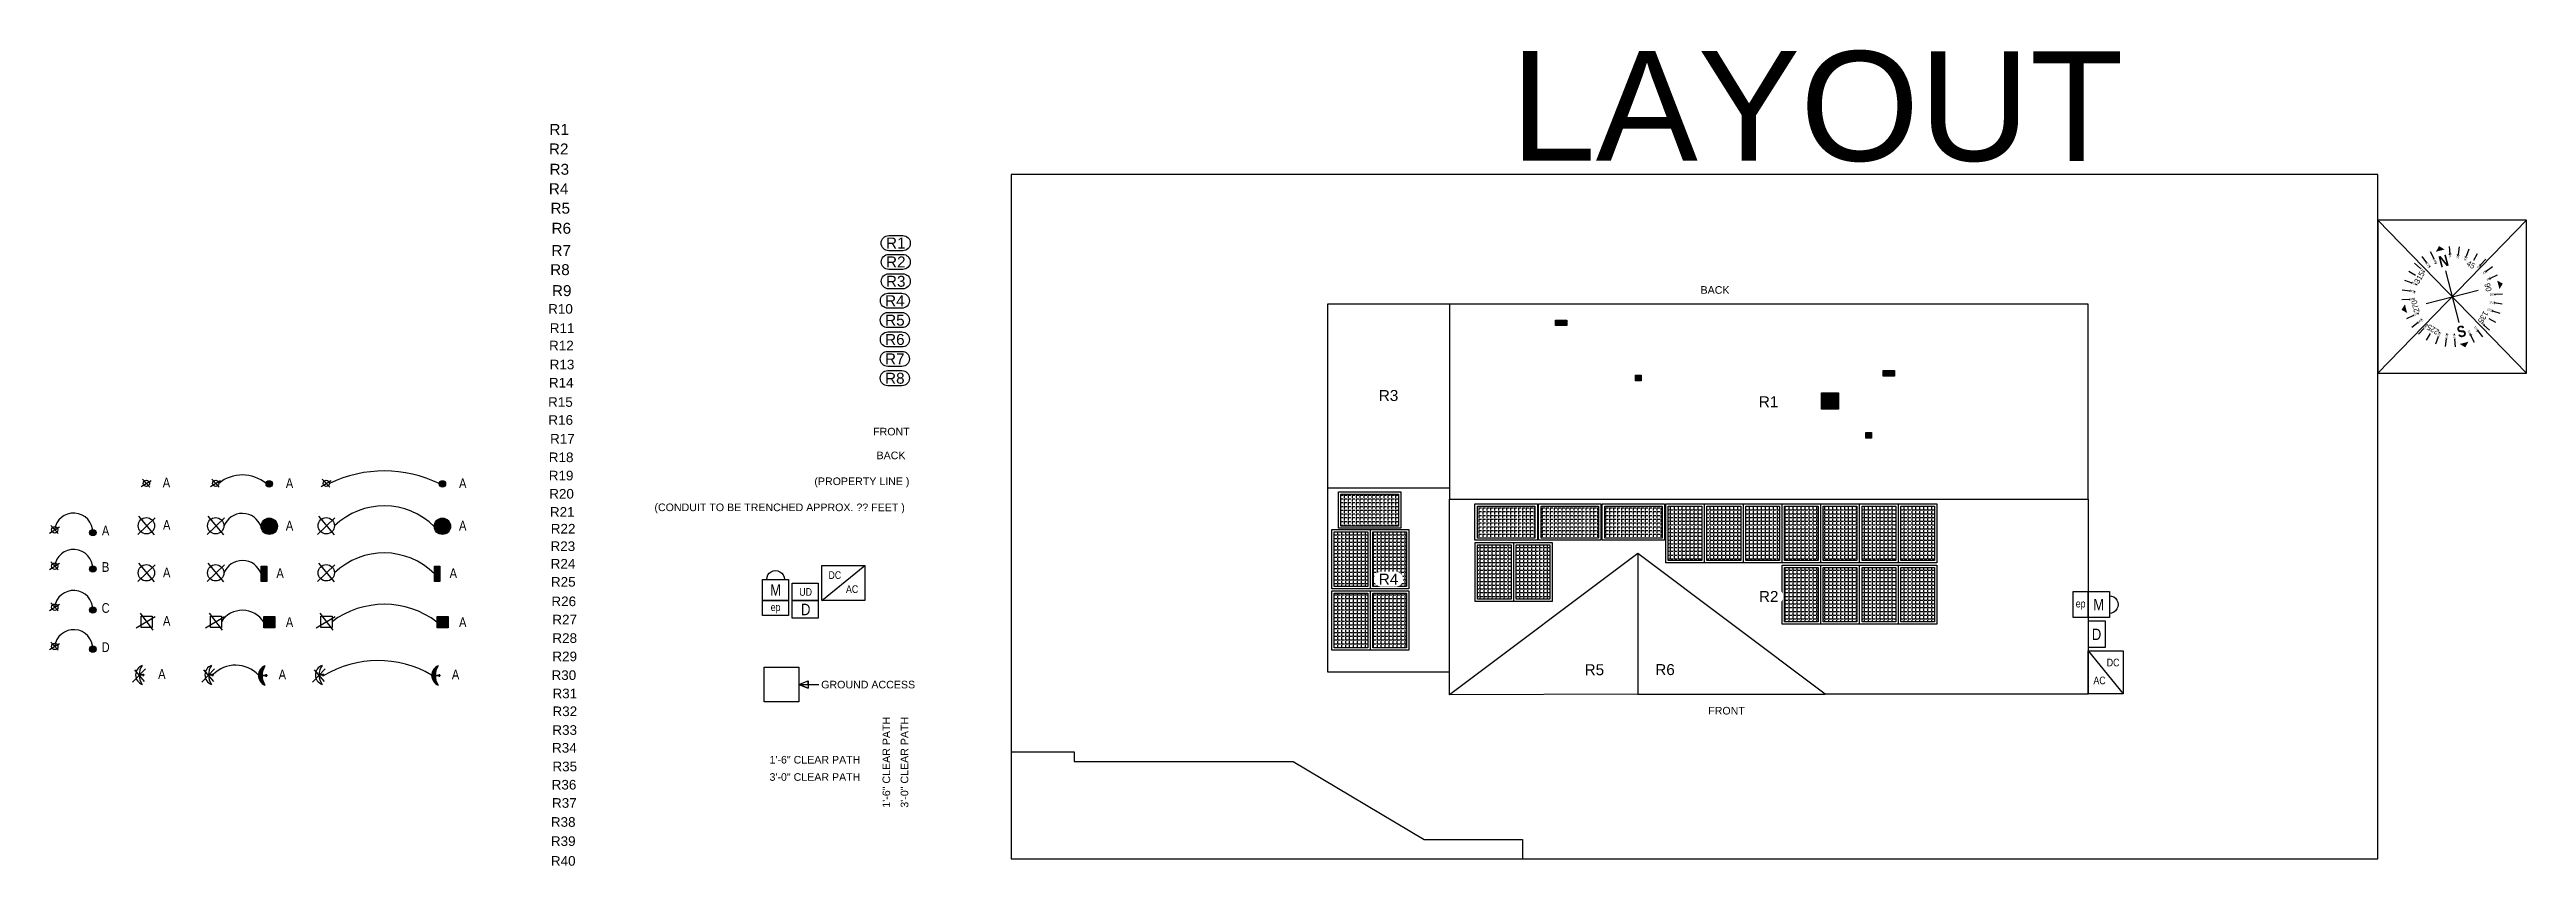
# Model space of a CAD drawing. Header units: feet. Extents: x -13431 to 10292, y 13448 to 29871.
# Drawn here: x 4101 to 6681, y 14562 to 15415 of the extents above; entities that cross this region are included whole.
import ezdxf
from ezdxf.enums import TextEntityAlignment as Align

# ---------------------------------------------------------------- set-up
doc = ezdxf.new("R2010")
doc.units = ezdxf.units.FT
doc.header["$MEASUREMENT"] = 0
doc.set_wipeout_variables(frame=1)
for name, color, linetype in [('E - MODULE', 7, 'Continuous'), ('MODULE FRAME', 9, 'Continuous'), ('MODULE HATCH', 7, 'Continuous'), ('N - ROOF NUMBERS', 7, 'Continuous'), ('NORTH ARROW', 7, 'Continuous'), ('R - ROOF LINES', 7, 'Continuous'), ('Z - ROOF', 3, 'Continuous'), ('Z - TITLEBLOCK TXT', 7, 'Continuous')]:
    doc.layers.add(name, color=color, linetype=linetype)
doc.layers.add('LOCKED (NO PRINT)', color=7, linetype='Continuous', plot=False)
doc.styles.add('PAPER SPACE TXT', font='technic_.ttf', dxfattribs={"height": 0.125})
doc.styles.get("Standard").update_dxf_attribs({"font": 'CALIBRI.TTF'})
doc.styles.add('TITLE BBLOCK TEXT', font='ARIALUNI.TTF')

msp = doc.modelspace()

# ---------------------------------------------------------------- texts
at = {"style": 'PAPER SPACE TXT'}
for p in [(4222.6, 14964), (4350.8, 14963.24), (4531.22, 14963.24), (4222.86, 14919.84), (4350.8, 14919.08), (4531.22, 14919.08), (4222.86, 14870.27), (4340.97, 14869.55), (4521.39, 14869.55), (4222.86, 14819.89), (4350.8, 14818.5), (4531.22, 14818.5), (4217.84, 14764.56), (4343.33, 14764.02), (4523.75, 14764.02)]:
    msp.add_text('A', height=10.13, dxfattribs=at).set_placement(p, align=Align.MIDDLE_CENTER)
at = {"color": 1, "style": 'PAPER SPACE TXT'}
for s, height, rotation, p in [('ep', 7.986, 359.99858, (6216.34, 14837.88, 167.72)), ('D', 11.88, 0.00545, (6232.96, 14805.88, 167.72))]:
    msp.add_text(s, height=height, rotation=rotation, dxfattribs=at).set_placement(p, align=Align.MIDDLE_CENTER)
for s, height, p in [('M', 11.88, (6235.2, 14836.88, 167.72)), ('AC', 7.986, (6236.06, 14757.84, 167.72)), ('DC', 7.986, (6250.18, 14776.48, 167.72))]:
    msp.add_text(s, height=height, dxfattribs=at).set_placement(p, align=Align.MIDDLE_CENTER)
at = {"layer": 'LOCKED (NO PRINT)', "color": 7, "style": 'TITLE BBLOCK TEXT'}
msp.add_text('LAYOUT', height=114.235, rotation=359.98856, dxfattribs=at).set_placement((5622.56, 15299.21))
at = {"layer": 'Z - TITLEBLOCK TXT', "color": 7, "style": 'TITLE BBLOCK TEXT'}
for s, height, rotation, p in [('BACK', 7.925, 359.98856, (5820.46, 15160.66)), ('FRONT', 7.925, 359.98856, (4958.67, 15013.09)), ('BACK', 7.925, 359.98856, (4962.22, 14988.3)), ('(CONDUIT TO BE TRENCHED APPROX. ?? FEET )', 7.9252, 359.98856, (4730.89, 14934.22)), ('1\'-6" CLEAR PATH', 7.9252, 90, (4976.38, 14625.29, 230.79)), ('3\'-0" CLEAR PATH', 7.9252, 90, (4995.29, 14625.29, 230.79)), ('FRONT', 7.925, 359.98856, (5828.48, 14722.36)), ('3\'-0" CLEAR PATH', 7.9252, 359.98856, (4850.73, 14653.27, 230.79)), ('1\'-6" CLEAR PATH', 7.9252, 359.98856, (4850.73, 14671.27, 230.79))]:
    msp.add_text(s, height=height, rotation=rotation, dxfattribs=at).set_placement(p)
at = {"layer": 'Z - TITLEBLOCK TXT', "color": 7, "insert": (4894.95, 14969.29), "char_height": 7.9252, "width": 103.9415, "attachment_point": 1, "rotation": 359.98856, "style": 'TITLE BBLOCK TEXT', "bg_fill": 3, "box_fill_scale": 1.5, "bg_fill_color": 256, "bg_fill_transparency": 0}
msp.add_mtext('\\pi2.50053;(PROPERTY LINE )', dxfattribs=at)

# ---------------------------------------------------------------- blocks, each defined once
blk = doc.blocks.new('*U103')
at = {"layer": 'Z - ROOF'}
h = blk.add_hatch(color=256, dxfattribs=at)
h.dxf.hatch_style = 1
h.paths.add_polyline_path([(43, -2.9, 1), (36.3, -2.9, 1)])
at = {"color": 3}
blk.add_circle((0, 0), 3.33, dxfattribs=at)
at = {"color": 7}
blk.add_circle((39.7, -2.9), 3.33, dxfattribs=at)
at = {"layer": 'Z - ROOF', "color": 3, "flags": 128}
for points in [[(-5.4, -3.3), (5, 3.1)], [(-4.1, 4.5), (3.7, -3.9)]]:
    blk.add_lwpolyline(points, dxfattribs=at)
at = {"layer": 'Z - ROOF', "color": 3}
blk.add_arc((19.7, -2.5), 20, 358.9278, 173.1211, dxfattribs=at)
at = {"style": 'PAPER SPACE TXT'}
blk.add_text('A', height=10.1, dxfattribs=at).set_placement((53, -0.8), align=Align.MIDDLE_CENTER)
blk = doc.blocks.new('*U97')
at = {"layer": 'Z - ROOF'}
h = blk.add_hatch(color=256, dxfattribs=at)
h.dxf.hatch_style = 1
h.paths.add_polyline_path([(43, -2.9, 1), (36.3, -2.9, 1)])
at = {"color": 3}
blk.add_circle((0, 0), 3.33, dxfattribs=at)
at = {"color": 7}
blk.add_circle((39.7, -2.9), 3.33, dxfattribs=at)
at = {"layer": 'Z - ROOF', "color": 3, "flags": 128}
for points in [[(-5.4, -3.3), (5, 3.1)], [(-4.1, 4.5), (3.7, -3.9)]]:
    blk.add_lwpolyline(points, dxfattribs=at)
at = {"layer": 'Z - ROOF', "color": 3}
blk.add_arc((19.7, -2.5), 20, 358.9278, 173.1211, dxfattribs=at)
at = {"style": 'PAPER SPACE TXT'}
blk.add_text('B', height=10.1, dxfattribs=at).set_placement((53, -0.8), align=Align.MIDDLE_CENTER)
blk = doc.blocks.new('OBSTRUCTION C')
at = {"layer": 'Z - ROOF'}
h = blk.add_hatch(color=256, dxfattribs=at)
h.dxf.hatch_style = 1
h.paths.add_polyline_path([(43, -2.9, 1), (36.3, -2.9, 1)])
at = {"color": 3}
blk.add_circle((0, 0), 3.33, dxfattribs=at)
at = {"color": 7}
blk.add_circle((39.7, -2.9), 3.33, dxfattribs=at)
at = {"layer": 'Z - ROOF', "color": 3, "flags": 128}
for points in [[(-5.4, -3.3), (5, 3.1)], [(-4.1, 4.5), (3.7, -3.9)]]:
    blk.add_lwpolyline(points, dxfattribs=at)
at = {"layer": 'Z - ROOF', "color": 3}
blk.add_arc((19.7, -2.5), 20, 358.9278, 173.1211, dxfattribs=at)
at = {"style": 'PAPER SPACE TXT'}
blk.add_text('C', height=10.1, dxfattribs=at).set_placement((53, -0.8), align=Align.MIDDLE_CENTER)
blk = doc.blocks.new('OBSTRUCTION D')
at = {"layer": 'Z - ROOF'}
h = blk.add_hatch(color=256, dxfattribs=at)
h.dxf.hatch_style = 1
h.paths.add_polyline_path([(43, -2.9, 1), (36.3, -2.9, 1)])
at = {"color": 3}
blk.add_circle((0, 0), 3.33, dxfattribs=at)
at = {"color": 7}
blk.add_circle((39.7, -2.9), 3.33, dxfattribs=at)
at = {"layer": 'Z - ROOF', "color": 3, "flags": 128}
for points in [[(-5.4, -3.3), (5, 3.1)], [(-4.1, 4.5), (3.7, -3.9)]]:
    blk.add_lwpolyline(points, dxfattribs=at)
at = {"layer": 'Z - ROOF', "color": 3}
blk.add_arc((19.7, -2.5), 20, 358.9278, 173.1211, dxfattribs=at)
at = {"style": 'PAPER SPACE TXT'}
blk.add_text('D', height=10.1, dxfattribs=at).set_placement((53, -0.8), align=Align.MIDDLE_CENTER)
blk = doc.blocks.new('*U188')
at = {"color": 3}
blk.add_wipeout([(-7.3, -7.1), (-5.7, -7.1), (-4.2, -7.1), (-2.6, -7.1), (-1, -7.1), (0.6, -7.1), (2.1, -7.1), (3.7, -7.1), (5.3, -7.1), (6.9, -7.1), (8.4, -7), (9.9, -6.6), (11.4, -5.9), (12.6, -5), (13.7, -3.8), (14.5, -2.5), (15, -1), (15.2, 0.6), (15, 2.1), (14.6, 3.6), (13.9, 5), (12.9, 6.3), (11.7, 7.3), (10.4, 8), (8.9, 8.5), (7.3, 8.7), (5.7, 8.7), (4.2, 8.7), (2.6, 8.7), (1, 8.7), (-0.6, 8.7), (-2.1, 8.7), (-3.7, 8.7), (-5.3, 8.7), (-6.9, 8.7), (-8.4, 8.6), (-9.9, 8.2), (-11.4, 7.5), (-12.6, 6.6), (-13.7, 5.4), (-14.5, 4.1), (-15, 2.6), (-15.2, 1), (-15, -0.6), (-14.6, -2.1), (-13.9, -3.5), (-12.9, -4.7), (-11.7, -5.7), (-10.4, -6.5), (-8.9, -6.9)], dxfattribs=at)
at = {"layer": 'Z - TITLEBLOCK TXT', "color": 7, "style": 'TITLE BBLOCK TEXT'}
blk.add_text('R4', height=11.4, rotation=359.9886, dxfattribs=at).set_placement((0, 0.8), align=Align.MIDDLE_CENTER)
blk = doc.blocks.new('*U190')
at = {"color": 3}
blk.add_wipeout([(-7.5, -8.1), (-5.9, -8.1), (-4.4, -8.1), (-2.8, -8.1), (-1.2, -8.1), (0.3, -8.1), (1.9, -8.1), (3.5, -8.1), (5.1, -8.1), (6.6, -8.1), (8.2, -8), (9.7, -7.6), (11.1, -7), (12.4, -6), (13.4, -4.9), (14.2, -3.5), (14.7, -2), (14.9, -0.5), (14.8, 1.1), (14.4, 2.6), (13.7, 4), (12.7, 5.2), (11.5, 6.3), (10.1, 7), (8.6, 7.5), (7.1, 7.6), (5.5, 7.6), (3.9, 7.6), (2.4, 7.6), (0.8, 7.6), (-0.8, 7.6), (-2.4, 7.6), (-3.9, 7.6), (-5.5, 7.6), (-7.1, 7.6), (-8.6, 7.5), (-10.2, 7.2), (-11.6, 6.5), (-12.8, 5.6), (-13.9, 4.4), (-14.7, 3), (-15.2, 1.5), (-15.4, 0), (-15.3, -1.6), (-14.8, -3.1), (-14.1, -4.5), (-13.2, -5.7), (-12, -6.7), (-10.6, -7.5), (-9.1, -7.9)], dxfattribs=at)
at = {"layer": 'Z - TITLEBLOCK TXT', "color": 7, "style": 'TITLE BBLOCK TEXT'}
blk.add_text('R1', height=11.4, rotation=359.9886, dxfattribs=at).set_placement((-0.2, -0.2), align=Align.MIDDLE_CENTER)
blk = doc.blocks.new('*U184')
at = {"color": 3}
blk.add_wipeout([(-7.3, -7.8), (-5.7, -7.8), (-4.2, -7.8), (-2.6, -7.8), (-1, -7.8), (0.6, -7.8), (2.1, -7.8), (3.7, -7.8), (5.3, -7.8), (6.9, -7.8), (8.4, -7.7), (9.9, -7.3), (11.4, -6.6), (12.6, -5.7), (13.7, -4.5), (14.5, -3.2), (15, -1.7), (15.2, -0.1), (15, 1.5), (14.6, 3), (13.9, 4.4), (12.9, 5.6), (11.7, 6.6), (10.4, 7.4), (8.9, 7.8), (7.3, 8), (5.7, 8), (4.2, 8), (2.6, 8), (1, 8), (-0.6, 8), (-2.1, 8), (-3.7, 8), (-5.3, 8), (-6.9, 8), (-8.4, 7.9), (-9.9, 7.5), (-11.4, 6.8), (-12.6, 5.9), (-13.7, 4.7), (-14.5, 3.4), (-15, 1.9), (-15.2, 0.3), (-15, -1.2), (-14.6, -2.7), (-13.9, -4.1), (-12.9, -5.4), (-11.7, -6.4), (-10.4, -7.1), (-8.9, -7.6)], dxfattribs=at)
at = {"layer": 'Z - TITLEBLOCK TXT', "style": 'TITLE BBLOCK TEXT'}
blk.add_text('R2', height=11.4, rotation=359.9886, dxfattribs=at).set_placement((0, 0.1), align=Align.MIDDLE_CENTER)
blk = doc.blocks.new('*U189')
at = {"color": 3}
blk.add_wipeout([(-7.3, -7.4), (-5.7, -7.4), (-4.2, -7.4), (-2.6, -7.4), (-1, -7.4), (0.6, -7.4), (2.1, -7.4), (3.7, -7.4), (5.3, -7.4), (6.9, -7.4), (8.4, -7.3), (9.9, -7), (11.4, -6.3), (12.6, -5.3), (13.7, -4.2), (14.5, -2.8), (15, -1.3), (15.2, 0.2), (15, 1.8), (14.6, 3.3), (13.9, 4.7), (12.9, 5.9), (11.7, 6.9), (10.4, 7.7), (8.9, 8.2), (7.3, 8.3), (5.7, 8.3), (4.2, 8.3), (2.6, 8.3), (1, 8.3), (-0.6, 8.3), (-2.1, 8.3), (-3.7, 8.3), (-5.3, 8.3), (-6.9, 8.3), (-8.4, 8.2), (-9.9, 7.9), (-11.4, 7.2), (-12.6, 6.2), (-13.7, 5.1), (-14.5, 3.7), (-15, 2.2), (-15.2, 0.7), (-15, -0.9), (-14.6, -2.4), (-13.9, -3.8), (-12.9, -5), (-11.7, -6), (-10.4, -6.8), (-8.9, -7.3)], dxfattribs=at)
at = {"layer": 'Z - TITLEBLOCK TXT', "color": 7, "style": 'TITLE BBLOCK TEXT'}
blk.add_text('R3', height=11.4, rotation=359.9886, dxfattribs=at).set_placement((0, 0.5), align=Align.MIDDLE_CENTER)
blk = doc.blocks.new('*U187')
at = {"color": 3}
blk.add_wipeout([(-7.3, -6.7), (-5.7, -6.7), (-4.2, -6.7), (-2.6, -6.7), (-1, -6.7), (0.6, -6.7), (2.1, -6.7), (3.7, -6.7), (5.3, -6.7), (6.9, -6.7), (8.4, -6.6), (9.9, -6.3), (11.4, -5.6), (12.6, -4.6), (13.7, -3.5), (14.5, -2.1), (15, -0.6), (15.2, 0.9), (15, 2.5), (14.6, 4), (13.9, 5.4), (12.9, 6.6), (11.7, 7.6), (10.4, 8.4), (8.9, 8.9), (7.3, 9), (5.7, 9), (4.2, 9), (2.6, 9), (1, 9), (-0.6, 9), (-2.1, 9), (-3.7, 9), (-5.3, 9), (-6.9, 9), (-8.4, 8.9), (-9.9, 8.5), (-11.4, 7.9), (-12.6, 6.9), (-13.7, 5.8), (-14.5, 4.4), (-15, 2.9), (-15.2, 1.4), (-15, -0.2), (-14.6, -1.7), (-13.9, -3.1), (-12.9, -4.3), (-11.7, -5.3), (-10.4, -6.1), (-8.9, -6.6)], dxfattribs=at)
at = {"layer": 'Z - TITLEBLOCK TXT', "color": 7, "style": 'TITLE BBLOCK TEXT'}
blk.add_text('R5', height=11.4, rotation=359.9886, dxfattribs=at).set_placement((0, 1.1), align=Align.MIDDLE_CENTER)
blk = doc.blocks.new('*U186')
at = {"color": 3}
blk.add_wipeout([(-7.3, -6.7), (-5.7, -6.7), (-4.2, -6.7), (-2.6, -6.7), (-1, -6.7), (0.6, -6.7), (2.1, -6.7), (3.7, -6.7), (5.3, -6.7), (6.9, -6.7), (8.4, -6.6), (9.9, -6.3), (11.4, -5.6), (12.6, -4.6), (13.7, -3.5), (14.5, -2.1), (15, -0.6), (15.2, 0.9), (15, 2.5), (14.6, 4), (13.9, 5.4), (12.9, 6.6), (11.7, 7.6), (10.4, 8.4), (8.9, 8.9), (7.3, 9), (5.7, 9), (4.2, 9), (2.6, 9), (1, 9), (-0.6, 9), (-2.1, 9), (-3.7, 9), (-5.3, 9), (-6.9, 9), (-8.4, 8.9), (-9.9, 8.5), (-11.4, 7.9), (-12.6, 6.9), (-13.7, 5.8), (-14.5, 4.4), (-15, 2.9), (-15.2, 1.4), (-15, -0.2), (-14.6, -1.7), (-13.9, -3.1), (-12.9, -4.3), (-11.7, -5.3), (-10.4, -6.1), (-8.9, -6.6)], dxfattribs=at)
at = {"layer": 'Z - TITLEBLOCK TXT', "color": 7, "style": 'TITLE BBLOCK TEXT'}
blk.add_text('R6', height=11.4, rotation=359.9886, dxfattribs=at).set_placement((0, 1.1), align=Align.MIDDLE_CENTER)
blk = doc.blocks.new('*U185')
at = {"color": 3}
blk.add_wipeout([(-7.3, -7.1), (-5.7, -7.1), (-4.2, -7.1), (-2.6, -7.1), (-1, -7.1), (0.6, -7.1), (2.1, -7.1), (3.7, -7.1), (5.3, -7.1), (6.9, -7.1), (8.4, -7), (9.9, -6.6), (11.4, -5.9), (12.6, -5), (13.7, -3.8), (14.5, -2.5), (15, -1), (15.2, 0.6), (15, 2.1), (14.6, 3.6), (13.9, 5), (12.9, 6.3), (11.7, 7.3), (10.4, 8), (8.9, 8.5), (7.3, 8.7), (5.7, 8.7), (4.2, 8.7), (2.6, 8.7), (1, 8.7), (-0.6, 8.7), (-2.1, 8.7), (-3.7, 8.7), (-5.3, 8.7), (-6.9, 8.7), (-8.4, 8.6), (-9.9, 8.2), (-11.4, 7.5), (-12.6, 6.6), (-13.7, 5.4), (-14.5, 4), (-15, 2.6), (-15.2, 1), (-15, -0.6), (-14.6, -2.1), (-13.9, -3.5), (-12.9, -4.7), (-11.7, -5.7), (-10.4, -6.5), (-8.9, -6.9)], dxfattribs=at)
at = {"layer": 'Z - TITLEBLOCK TXT', "color": 7, "style": 'TITLE BBLOCK TEXT'}
blk.add_text('R7', height=11.4, rotation=359.9886, dxfattribs=at).set_placement((0, 0.8), align=Align.MIDDLE_CENTER)
blk = doc.blocks.new('*U183')
at = {"color": 3}
blk.add_wipeout([(-7.3, -8.1), (-5.7, -8.1), (-4.2, -8.1), (-2.6, -8.1), (-1, -8.1), (0.6, -8.1), (2.1, -8.1), (3.7, -8.1), (5.3, -8.1), (6.9, -8.1), (8.4, -8), (9.9, -7.6), (11.4, -7), (12.6, -6), (13.7, -4.9), (14.5, -3.5), (15, -2), (15.2, -0.5), (15, 1.1), (14.6, 2.6), (13.9, 4), (12.9, 5.2), (11.7, 6.3), (10.4, 7), (8.9, 7.5), (7.3, 7.6), (5.7, 7.6), (4.2, 7.6), (2.6, 7.6), (1, 7.6), (-0.6, 7.6), (-2.1, 7.6), (-3.7, 7.6), (-5.3, 7.6), (-6.9, 7.6), (-8.4, 7.5), (-9.9, 7.2), (-11.4, 6.5), (-12.6, 5.6), (-13.7, 4.4), (-14.5, 3), (-15, 1.5), (-15.2, 0), (-15, -1.6), (-14.6, -3.1), (-13.9, -4.5), (-12.9, -5.7), (-11.7, -6.7), (-10.4, -7.5), (-8.9, -7.9)], dxfattribs=at)
at = {"layer": 'Z - TITLEBLOCK TXT', "color": 7, "style": 'TITLE BBLOCK TEXT'}
blk.add_text('R9', height=11.4, rotation=359.9886, dxfattribs=at).set_placement((0, -0.2), align=Align.MIDDLE_CENTER)
blk = doc.blocks.new('ROOF10_ID')
at = {"color": 3}
blk.add_wipeout([(6.9, 7.7), (8.4, 7.5), (9.9, 7), (11.3, 6.3), (12.5, 5.3), (13.5, 4.1), (14.2, 2.7), (14.6, 1.1), (14.7, -0.4), (14.5, -2), (14, -3.5), (13.2, -4.8), (12.2, -6), (10.9, -6.9), (9.5, -7.6), (8, -8), (6.4, -8.1), (4.9, -8.1), (3.3, -8.1), (1.7, -8.1), (0.1, -8.1), (-1.4, -8.1), (-3, -8.1), (-4.6, -8.1), (-6.1, -8.1), (-7.7, -8.1), (-9.3, -7.9), (-10.8, -7.4), (-12.2, -6.7), (-13.4, -5.7), (-14.3, -4.4), (-15, -3.1), (-15.5, -1.5), (-15.6, 0), (-15.4, 1.6), (-14.9, 3.1), (-14.1, 4.4), (-13, 5.6), (-11.8, 6.5), (-10.4, 7.2), (-8.8, 7.6), (-7.3, 7.7), (-5.7, 7.7), (-4.1, 7.7), (-2.6, 7.7), (-1, 7.7), (0.6, 7.7), (2.2, 7.7), (3.7, 7.7), (5.3, 7.7)], dxfattribs=at)
at = {"layer": 'Z - TITLEBLOCK TXT', "color": 7, "style": 'TITLE BBLOCK TEXT'}
blk.add_text('R10', height=10.03, rotation=359.9886, dxfattribs=at).set_placement((-0.4, -0.2), align=Align.MIDDLE_CENTER)
blk = doc.blocks.new('ROOF21_ID')
at = {"color": 3}
blk.add_wipeout([(7.3, 7.9), (8.9, 7.7), (10.4, 7.2), (11.7, 6.5), (12.9, 5.5), (13.9, 4.3), (14.6, 2.9), (15, 1.3), (15.2, -0.2), (15, -1.8), (14.5, -3.3), (13.7, -4.6), (12.6, -5.8), (11.4, -6.7), (9.9, -7.4), (8.4, -7.8), (6.9, -7.9), (5.3, -7.9), (3.7, -7.9), (2.1, -7.9), (0.6, -7.9), (-1, -7.9), (-2.6, -7.9), (-4.2, -7.9), (-5.7, -7.9), (-7.3, -7.9), (-8.9, -7.7), (-10.4, -7.2), (-11.7, -6.5), (-12.9, -5.5), (-13.9, -4.3), (-14.6, -2.9), (-15, -1.3), (-15.2, 0.2), (-15, 1.8), (-14.5, 3.3), (-13.7, 4.6), (-12.6, 5.8), (-11.4, 6.7), (-9.9, 7.4), (-8.4, 7.8), (-6.9, 7.9), (-5.3, 7.9), (-3.7, 7.9), (-2.1, 7.9), (-0.6, 7.9), (1, 7.9), (2.6, 7.9), (4.2, 7.9), (5.7, 7.9)], dxfattribs=at)
at = {"layer": 'Z - TITLEBLOCK TXT', "color": 7, "style": 'TITLE BBLOCK TEXT'}
blk.add_text('R21', height=10.03, rotation=359.9886, dxfattribs=at).set_placement((0.1, 0), align=Align.MIDDLE_CENTER)
blk = doc.blocks.new('ROOF22_ID')
at = {"color": 3}
blk.add_wipeout([(7.3, 7.9), (8.9, 7.7), (10.4, 7.2), (11.7, 6.5), (12.9, 5.5), (13.9, 4.3), (14.6, 2.9), (15, 1.3), (15.2, -0.2), (15, -1.8), (14.5, -3.3), (13.7, -4.6), (12.6, -5.8), (11.4, -6.7), (9.9, -7.4), (8.4, -7.8), (6.9, -7.9), (5.3, -7.9), (3.7, -7.9), (2.1, -7.9), (0.6, -7.9), (-1, -7.9), (-2.6, -7.9), (-4.2, -7.9), (-5.7, -7.9), (-7.3, -7.9), (-8.9, -7.7), (-10.4, -7.2), (-11.7, -6.5), (-12.9, -5.5), (-13.9, -4.3), (-14.6, -2.9), (-15, -1.3), (-15.2, 0.2), (-15, 1.8), (-14.5, 3.3), (-13.7, 4.6), (-12.6, 5.8), (-11.4, 6.7), (-9.9, 7.4), (-8.4, 7.8), (-6.9, 7.9), (-5.3, 7.9), (-3.7, 7.9), (-2.1, 7.9), (-0.6, 7.9), (1, 7.9), (2.6, 7.9), (4.2, 7.9), (5.7, 7.9)], dxfattribs=at)
at = {"layer": 'Z - TITLEBLOCK TXT', "color": 7, "style": 'TITLE BBLOCK TEXT'}
blk.add_text('R22', height=10.03, rotation=359.9886, dxfattribs=at).set_placement((0.1, 0), align=Align.MIDDLE_CENTER)
blk = doc.blocks.new('ROOF23_ID')
at = {"color": 3}
blk.add_wipeout([(7.3, 7.9), (8.9, 7.7), (10.4, 7.2), (11.7, 6.5), (12.9, 5.5), (13.9, 4.3), (14.6, 2.9), (15, 1.3), (15.2, -0.2), (15, -1.8), (14.5, -3.3), (13.7, -4.6), (12.6, -5.8), (11.4, -6.7), (9.9, -7.4), (8.4, -7.8), (6.9, -7.9), (5.3, -7.9), (3.7, -7.9), (2.1, -7.9), (0.6, -7.9), (-1, -7.9), (-2.6, -7.9), (-4.2, -7.9), (-5.7, -7.9), (-7.3, -7.9), (-8.9, -7.7), (-10.4, -7.2), (-11.7, -6.5), (-12.9, -5.5), (-13.9, -4.3), (-14.6, -2.9), (-15, -1.3), (-15.2, 0.2), (-15, 1.8), (-14.5, 3.3), (-13.7, 4.6), (-12.6, 5.8), (-11.4, 6.7), (-9.9, 7.4), (-8.4, 7.8), (-6.9, 7.9), (-5.3, 7.9), (-3.7, 7.9), (-2.1, 7.9), (-0.6, 7.9), (1, 7.9), (2.6, 7.9), (4.2, 7.9), (5.7, 7.9)], dxfattribs=at)
at = {"layer": 'Z - TITLEBLOCK TXT', "color": 7, "style": 'TITLE BBLOCK TEXT'}
blk.add_text('R23', height=10.03, rotation=359.9886, dxfattribs=at).set_placement((0.1, 0), align=Align.MIDDLE_CENTER)
blk = doc.blocks.new('ROOF24_ID')
at = {"color": 3}
blk.add_wipeout([(7.3, 7.9), (8.9, 7.7), (10.4, 7.2), (11.7, 6.5), (12.9, 5.5), (13.9, 4.3), (14.6, 2.9), (15, 1.3), (15.2, -0.2), (15, -1.8), (14.5, -3.3), (13.7, -4.6), (12.6, -5.8), (11.4, -6.7), (9.9, -7.4), (8.4, -7.8), (6.9, -7.9), (5.3, -7.9), (3.7, -7.9), (2.1, -7.9), (0.6, -7.9), (-1, -7.9), (-2.6, -7.9), (-4.2, -7.9), (-5.7, -7.9), (-7.3, -7.9), (-8.9, -7.7), (-10.4, -7.2), (-11.7, -6.5), (-12.9, -5.5), (-13.9, -4.3), (-14.6, -2.9), (-15, -1.3), (-15.2, 0.2), (-15, 1.8), (-14.5, 3.3), (-13.7, 4.6), (-12.6, 5.8), (-11.4, 6.7), (-9.9, 7.4), (-8.4, 7.8), (-6.9, 7.9), (-5.3, 7.9), (-3.7, 7.9), (-2.1, 7.9), (-0.6, 7.9), (1, 7.9), (2.6, 7.9), (4.2, 7.9), (5.7, 7.9)], dxfattribs=at)
at = {"layer": 'Z - TITLEBLOCK TXT', "color": 7, "style": 'TITLE BBLOCK TEXT'}
blk.add_text('R24', height=10.03, rotation=359.9886, dxfattribs=at).set_placement((0.1, 0), align=Align.MIDDLE_CENTER)
blk = doc.blocks.new('ROOF25_ID')
at = {"color": 3}
blk.add_wipeout([(7.3, 7.9), (8.9, 7.7), (10.4, 7.2), (11.7, 6.5), (12.9, 5.5), (13.9, 4.3), (14.6, 2.9), (15, 1.3), (15.2, -0.2), (15, -1.8), (14.5, -3.3), (13.7, -4.6), (12.6, -5.8), (11.4, -6.7), (9.9, -7.4), (8.4, -7.8), (6.9, -7.9), (5.3, -7.9), (3.7, -7.9), (2.1, -7.9), (0.6, -7.9), (-1, -7.9), (-2.6, -7.9), (-4.2, -7.9), (-5.7, -7.9), (-7.3, -7.9), (-8.9, -7.7), (-10.4, -7.2), (-11.7, -6.5), (-12.9, -5.5), (-13.9, -4.3), (-14.6, -2.9), (-15, -1.3), (-15.2, 0.2), (-15, 1.8), (-14.5, 3.3), (-13.7, 4.6), (-12.6, 5.8), (-11.4, 6.7), (-9.9, 7.4), (-8.4, 7.8), (-6.9, 7.9), (-5.3, 7.9), (-3.7, 7.9), (-2.1, 7.9), (-0.6, 7.9), (1, 7.9), (2.6, 7.9), (4.2, 7.9), (5.7, 7.9)], dxfattribs=at)
at = {"layer": 'Z - TITLEBLOCK TXT', "color": 7, "style": 'TITLE BBLOCK TEXT'}
blk.add_text('R25', height=10.03, rotation=359.9886, dxfattribs=at).set_placement((0.1, 0), align=Align.MIDDLE_CENTER)
blk = doc.blocks.new('ROOF26_ID')
at = {"color": 3}
blk.add_wipeout([(7.3, 7.9), (8.9, 7.7), (10.4, 7.2), (11.7, 6.5), (12.9, 5.5), (13.9, 4.3), (14.6, 2.9), (15, 1.3), (15.2, -0.2), (15, -1.8), (14.5, -3.3), (13.7, -4.6), (12.6, -5.8), (11.4, -6.7), (9.9, -7.4), (8.4, -7.8), (6.9, -7.9), (5.3, -7.9), (3.7, -7.9), (2.1, -7.9), (0.6, -7.9), (-1, -7.9), (-2.6, -7.9), (-4.2, -7.9), (-5.7, -7.9), (-7.3, -7.9), (-8.9, -7.7), (-10.4, -7.2), (-11.7, -6.5), (-12.9, -5.5), (-13.9, -4.3), (-14.6, -2.9), (-15, -1.3), (-15.2, 0.2), (-15, 1.8), (-14.5, 3.3), (-13.7, 4.6), (-12.6, 5.8), (-11.4, 6.7), (-9.9, 7.4), (-8.4, 7.8), (-6.9, 7.9), (-5.3, 7.9), (-3.7, 7.9), (-2.1, 7.9), (-0.6, 7.9), (1, 7.9), (2.6, 7.9), (4.2, 7.9), (5.7, 7.9)], dxfattribs=at)
at = {"layer": 'Z - TITLEBLOCK TXT', "color": 7, "style": 'TITLE BBLOCK TEXT'}
blk.add_text('R26', height=10.03, rotation=359.9886, dxfattribs=at).set_placement((0.1, 0), align=Align.MIDDLE_CENTER)
blk = doc.blocks.new('ROOF27_ID')
at = {"color": 3}
blk.add_wipeout([(7.3, 7.9), (8.9, 7.7), (10.4, 7.2), (11.7, 6.5), (12.9, 5.5), (13.9, 4.3), (14.6, 2.9), (15, 1.3), (15.2, -0.2), (15, -1.8), (14.5, -3.3), (13.7, -4.6), (12.6, -5.8), (11.4, -6.7), (9.9, -7.4), (8.4, -7.8), (6.9, -7.9), (5.3, -7.9), (3.7, -7.9), (2.1, -7.9), (0.6, -7.9), (-1, -7.9), (-2.6, -7.9), (-4.2, -7.9), (-5.7, -7.9), (-7.3, -7.9), (-8.9, -7.7), (-10.4, -7.2), (-11.7, -6.5), (-12.9, -5.5), (-13.9, -4.3), (-14.6, -2.9), (-15, -1.3), (-15.2, 0.2), (-15, 1.8), (-14.5, 3.3), (-13.7, 4.6), (-12.6, 5.8), (-11.4, 6.7), (-9.9, 7.4), (-8.4, 7.8), (-6.9, 7.9), (-5.3, 7.9), (-3.7, 7.9), (-2.1, 7.9), (-0.6, 7.9), (1, 7.9), (2.6, 7.9), (4.2, 7.9), (5.7, 7.9)], dxfattribs=at)
at = {"layer": 'Z - TITLEBLOCK TXT', "color": 7, "style": 'TITLE BBLOCK TEXT'}
blk.add_text('R27', height=10.03, rotation=359.9886, dxfattribs=at).set_placement((0.1, 0), align=Align.MIDDLE_CENTER)
blk = doc.blocks.new('ROOF28_ID')
at = {"color": 3}
blk.add_wipeout([(7.3, 7.9), (8.9, 7.7), (10.4, 7.2), (11.7, 6.5), (12.9, 5.5), (13.9, 4.3), (14.6, 2.9), (15, 1.3), (15.2, -0.2), (15, -1.8), (14.5, -3.3), (13.7, -4.6), (12.6, -5.8), (11.4, -6.7), (9.9, -7.4), (8.4, -7.8), (6.9, -7.9), (5.3, -7.9), (3.7, -7.9), (2.1, -7.9), (0.6, -7.9), (-1, -7.9), (-2.6, -7.9), (-4.2, -7.9), (-5.7, -7.9), (-7.3, -7.9), (-8.9, -7.7), (-10.4, -7.2), (-11.7, -6.5), (-12.9, -5.5), (-13.9, -4.3), (-14.6, -2.9), (-15, -1.3), (-15.2, 0.2), (-15, 1.8), (-14.5, 3.3), (-13.7, 4.6), (-12.6, 5.8), (-11.4, 6.7), (-9.9, 7.4), (-8.4, 7.8), (-6.9, 7.9), (-5.3, 7.9), (-3.7, 7.9), (-2.1, 7.9), (-0.6, 7.9), (1, 7.9), (2.6, 7.9), (4.2, 7.9), (5.7, 7.9)], dxfattribs=at)
at = {"layer": 'Z - TITLEBLOCK TXT', "color": 7, "style": 'TITLE BBLOCK TEXT'}
blk.add_text('R28', height=10.03, rotation=359.9886, dxfattribs=at).set_placement((0.1, 0), align=Align.MIDDLE_CENTER)
blk = doc.blocks.new('ROOF29_ID')
at = {"color": 3}
blk.add_wipeout([(7.3, 7.9), (8.9, 7.7), (10.4, 7.2), (11.7, 6.5), (12.9, 5.5), (13.9, 4.3), (14.6, 2.9), (15, 1.3), (15.2, -0.2), (15, -1.8), (14.5, -3.3), (13.7, -4.6), (12.6, -5.8), (11.4, -6.7), (9.9, -7.4), (8.4, -7.8), (6.9, -7.9), (5.3, -7.9), (3.7, -7.9), (2.1, -7.9), (0.6, -7.9), (-1, -7.9), (-2.6, -7.9), (-4.2, -7.9), (-5.7, -7.9), (-7.3, -7.9), (-8.9, -7.7), (-10.4, -7.2), (-11.7, -6.5), (-12.9, -5.5), (-13.9, -4.3), (-14.6, -2.9), (-15, -1.3), (-15.2, 0.2), (-15, 1.8), (-14.5, 3.3), (-13.7, 4.6), (-12.6, 5.8), (-11.4, 6.7), (-9.9, 7.4), (-8.4, 7.8), (-6.9, 7.9), (-5.3, 7.9), (-3.7, 7.9), (-2.1, 7.9), (-0.6, 7.9), (1, 7.9), (2.6, 7.9), (4.2, 7.9), (5.7, 7.9)], dxfattribs=at)
at = {"layer": 'Z - TITLEBLOCK TXT', "color": 7, "style": 'TITLE BBLOCK TEXT'}
blk.add_text('R29', height=10.03, rotation=359.9886, dxfattribs=at).set_placement((0.1, 0), align=Align.MIDDLE_CENTER)
blk = doc.blocks.new('ROOF30_ID')
at = {"color": 3}
blk.add_wipeout([(7.3, 7.9), (8.9, 7.7), (10.4, 7.2), (11.7, 6.5), (12.9, 5.5), (13.9, 4.3), (14.6, 2.9), (15, 1.3), (15.2, -0.2), (15, -1.8), (14.5, -3.3), (13.7, -4.6), (12.6, -5.8), (11.4, -6.7), (9.9, -7.4), (8.4, -7.8), (6.9, -7.9), (5.3, -7.9), (3.7, -7.9), (2.1, -7.9), (0.6, -7.9), (-1, -7.9), (-2.6, -7.9), (-4.2, -7.9), (-5.7, -7.9), (-7.3, -7.9), (-8.9, -7.7), (-10.4, -7.2), (-11.7, -6.5), (-12.9, -5.5), (-13.9, -4.3), (-14.6, -2.9), (-15, -1.3), (-15.2, 0.2), (-15, 1.8), (-14.5, 3.3), (-13.7, 4.6), (-12.6, 5.8), (-11.4, 6.7), (-9.9, 7.4), (-8.4, 7.8), (-6.9, 7.9), (-5.3, 7.9), (-3.7, 7.9), (-2.1, 7.9), (-0.6, 7.9), (1, 7.9), (2.6, 7.9), (4.2, 7.9), (5.7, 7.9)], dxfattribs=at)
at = {"layer": 'Z - TITLEBLOCK TXT', "color": 7, "style": 'TITLE BBLOCK TEXT'}
blk.add_text('R30', height=10.03, rotation=359.9886, dxfattribs=at).set_placement((0.1, 0), align=Align.MIDDLE_CENTER)
blk = doc.blocks.new('ROOF31_ID')
at = {"color": 3}
blk.add_wipeout([(7.3, 7.9), (8.9, 7.7), (10.4, 7.2), (11.7, 6.5), (12.9, 5.5), (13.9, 4.3), (14.6, 2.9), (15, 1.3), (15.2, -0.2), (15, -1.8), (14.5, -3.3), (13.7, -4.6), (12.6, -5.8), (11.4, -6.7), (9.9, -7.4), (8.4, -7.8), (6.9, -7.9), (5.3, -7.9), (3.7, -7.9), (2.1, -7.9), (0.6, -7.9), (-1, -7.9), (-2.6, -7.9), (-4.2, -7.9), (-5.7, -7.9), (-7.3, -7.9), (-8.9, -7.7), (-10.4, -7.2), (-11.7, -6.5), (-12.9, -5.5), (-13.9, -4.3), (-14.6, -2.9), (-15, -1.3), (-15.2, 0.2), (-15, 1.8), (-14.5, 3.3), (-13.7, 4.6), (-12.6, 5.8), (-11.4, 6.7), (-9.9, 7.4), (-8.4, 7.8), (-6.9, 7.9), (-5.3, 7.9), (-3.7, 7.9), (-2.1, 7.9), (-0.6, 7.9), (1, 7.9), (2.6, 7.9), (4.2, 7.9), (5.7, 7.9)], dxfattribs=at)
at = {"layer": 'Z - TITLEBLOCK TXT', "color": 7, "style": 'TITLE BBLOCK TEXT'}
blk.add_text('R31', height=10.03, rotation=359.9886, dxfattribs=at).set_placement((0.1, 0), align=Align.MIDDLE_CENTER)
blk = doc.blocks.new('ROOF32_ID')
at = {"color": 3}
blk.add_wipeout([(7.3, 7.9), (8.9, 7.7), (10.4, 7.2), (11.7, 6.5), (12.9, 5.5), (13.9, 4.3), (14.6, 2.9), (15, 1.3), (15.2, -0.2), (15, -1.8), (14.5, -3.3), (13.7, -4.6), (12.6, -5.8), (11.4, -6.7), (9.9, -7.4), (8.4, -7.8), (6.9, -7.9), (5.3, -7.9), (3.7, -7.9), (2.1, -7.9), (0.6, -7.9), (-1, -7.9), (-2.6, -7.9), (-4.2, -7.9), (-5.7, -7.9), (-7.3, -7.9), (-8.9, -7.7), (-10.4, -7.2), (-11.7, -6.5), (-12.9, -5.5), (-13.9, -4.3), (-14.6, -2.9), (-15, -1.3), (-15.2, 0.2), (-15, 1.8), (-14.5, 3.3), (-13.7, 4.6), (-12.6, 5.8), (-11.4, 6.7), (-9.9, 7.4), (-8.4, 7.8), (-6.9, 7.9), (-5.3, 7.9), (-3.7, 7.9), (-2.1, 7.9), (-0.6, 7.9), (1, 7.9), (2.6, 7.9), (4.2, 7.9), (5.7, 7.9)], dxfattribs=at)
at = {"layer": 'Z - TITLEBLOCK TXT', "color": 7, "style": 'TITLE BBLOCK TEXT'}
blk.add_text('R32', height=10.03, rotation=359.9886, dxfattribs=at).set_placement((0.1, 0), align=Align.MIDDLE_CENTER)
blk = doc.blocks.new('ROOF33_ID')
at = {"color": 3}
blk.add_wipeout([(7.3, 7.9), (8.9, 7.7), (10.4, 7.2), (11.7, 6.5), (12.9, 5.5), (13.9, 4.3), (14.6, 2.9), (15, 1.3), (15.2, -0.2), (15, -1.8), (14.5, -3.3), (13.7, -4.6), (12.6, -5.8), (11.4, -6.7), (9.9, -7.4), (8.4, -7.8), (6.9, -7.9), (5.3, -7.9), (3.7, -7.9), (2.1, -7.9), (0.6, -7.9), (-1, -7.9), (-2.6, -7.9), (-4.2, -7.9), (-5.7, -7.9), (-7.3, -7.9), (-8.9, -7.7), (-10.4, -7.2), (-11.7, -6.5), (-12.9, -5.5), (-13.9, -4.3), (-14.6, -2.9), (-15, -1.3), (-15.2, 0.2), (-15, 1.8), (-14.5, 3.3), (-13.7, 4.6), (-12.6, 5.8), (-11.4, 6.7), (-9.9, 7.4), (-8.4, 7.8), (-6.9, 7.9), (-5.3, 7.9), (-3.7, 7.9), (-2.1, 7.9), (-0.6, 7.9), (1, 7.9), (2.6, 7.9), (4.2, 7.9), (5.7, 7.9)], dxfattribs=at)
at = {"layer": 'Z - TITLEBLOCK TXT', "color": 7, "style": 'TITLE BBLOCK TEXT'}
blk.add_text('R33', height=10.03, rotation=359.9886, dxfattribs=at).set_placement((0.1, 0), align=Align.MIDDLE_CENTER)
blk = doc.blocks.new('ROOF34_ID')
at = {"color": 3}
blk.add_wipeout([(7.3, 7.9), (8.9, 7.7), (10.4, 7.2), (11.7, 6.5), (12.9, 5.5), (13.9, 4.3), (14.6, 2.9), (15, 1.3), (15.2, -0.2), (15, -1.8), (14.5, -3.3), (13.7, -4.6), (12.6, -5.8), (11.4, -6.7), (9.9, -7.4), (8.4, -7.8), (6.9, -7.9), (5.3, -7.9), (3.7, -7.9), (2.1, -7.9), (0.6, -7.9), (-1, -7.9), (-2.6, -7.9), (-4.2, -7.9), (-5.7, -7.9), (-7.3, -7.9), (-8.9, -7.7), (-10.4, -7.2), (-11.7, -6.5), (-12.9, -5.5), (-13.9, -4.3), (-14.6, -2.9), (-15, -1.3), (-15.2, 0.2), (-15, 1.8), (-14.5, 3.3), (-13.7, 4.6), (-12.6, 5.8), (-11.4, 6.7), (-9.9, 7.4), (-8.4, 7.8), (-6.9, 7.9), (-5.3, 7.9), (-3.7, 7.9), (-2.1, 7.9), (-0.6, 7.9), (1, 7.9), (2.6, 7.9), (4.2, 7.9), (5.7, 7.9)], dxfattribs=at)
at = {"layer": 'Z - TITLEBLOCK TXT', "color": 7, "style": 'TITLE BBLOCK TEXT'}
blk.add_text('R34', height=10.03, rotation=359.9886, dxfattribs=at).set_placement((0.1, 0), align=Align.MIDDLE_CENTER)
blk = doc.blocks.new('ROOF35_ID')
at = {"color": 3}
blk.add_wipeout([(7.3, 7.9), (8.9, 7.7), (10.4, 7.2), (11.7, 6.5), (12.9, 5.5), (13.9, 4.3), (14.6, 2.9), (15, 1.3), (15.2, -0.2), (15, -1.8), (14.5, -3.3), (13.7, -4.6), (12.6, -5.8), (11.4, -6.7), (9.9, -7.4), (8.4, -7.8), (6.9, -7.9), (5.3, -7.9), (3.7, -7.9), (2.1, -7.9), (0.6, -7.9), (-1, -7.9), (-2.6, -7.9), (-4.2, -7.9), (-5.7, -7.9), (-7.3, -7.9), (-8.9, -7.7), (-10.4, -7.2), (-11.7, -6.5), (-12.9, -5.5), (-13.9, -4.3), (-14.6, -2.9), (-15, -1.3), (-15.2, 0.2), (-15, 1.8), (-14.5, 3.3), (-13.7, 4.6), (-12.6, 5.8), (-11.4, 6.7), (-9.9, 7.4), (-8.4, 7.8), (-6.9, 7.9), (-5.3, 7.9), (-3.7, 7.9), (-2.1, 7.9), (-0.6, 7.9), (1, 7.9), (2.6, 7.9), (4.2, 7.9), (5.7, 7.9)], dxfattribs=at)
at = {"layer": 'Z - TITLEBLOCK TXT', "color": 7, "style": 'TITLE BBLOCK TEXT'}
blk.add_text('R35', height=10.03, rotation=359.9886, dxfattribs=at).set_placement((0.1, 0), align=Align.MIDDLE_CENTER)
blk = doc.blocks.new('ROOF36_ID')
at = {"color": 3}
blk.add_wipeout([(7.3, 7.9), (8.9, 7.7), (10.4, 7.2), (11.7, 6.5), (12.9, 5.5), (13.9, 4.3), (14.6, 2.9), (15, 1.3), (15.2, -0.2), (15, -1.8), (14.5, -3.3), (13.7, -4.6), (12.6, -5.8), (11.4, -6.7), (9.9, -7.4), (8.4, -7.8), (6.9, -7.9), (5.3, -7.9), (3.7, -7.9), (2.1, -7.9), (0.6, -7.9), (-1, -7.9), (-2.6, -7.9), (-4.2, -7.9), (-5.7, -7.9), (-7.3, -7.9), (-8.9, -7.7), (-10.4, -7.2), (-11.7, -6.5), (-12.9, -5.5), (-13.9, -4.3), (-14.6, -2.9), (-15, -1.3), (-15.2, 0.2), (-15, 1.8), (-14.5, 3.3), (-13.7, 4.6), (-12.6, 5.8), (-11.4, 6.7), (-9.9, 7.4), (-8.4, 7.8), (-6.9, 7.9), (-5.3, 7.9), (-3.7, 7.9), (-2.1, 7.9), (-0.6, 7.9), (1, 7.9), (2.6, 7.9), (4.2, 7.9), (5.7, 7.9)], dxfattribs=at)
at = {"layer": 'Z - TITLEBLOCK TXT', "color": 7, "style": 'TITLE BBLOCK TEXT'}
blk.add_text('R36', height=10.03, rotation=359.9886, dxfattribs=at).set_placement((0.1, 0), align=Align.MIDDLE_CENTER)
blk = doc.blocks.new('ROOF37_ID')
at = {"color": 3}
blk.add_wipeout([(7.3, 7.9), (8.9, 7.7), (10.4, 7.2), (11.7, 6.5), (12.9, 5.5), (13.9, 4.3), (14.6, 2.9), (15, 1.3), (15.2, -0.2), (15, -1.8), (14.5, -3.3), (13.7, -4.6), (12.6, -5.8), (11.4, -6.7), (9.9, -7.4), (8.4, -7.8), (6.9, -7.9), (5.3, -7.9), (3.7, -7.9), (2.1, -7.9), (0.6, -7.9), (-1, -7.9), (-2.6, -7.9), (-4.2, -7.9), (-5.7, -7.9), (-7.3, -7.9), (-8.9, -7.7), (-10.4, -7.2), (-11.7, -6.5), (-12.9, -5.5), (-13.9, -4.3), (-14.6, -2.9), (-15, -1.3), (-15.2, 0.2), (-15, 1.8), (-14.5, 3.3), (-13.7, 4.6), (-12.6, 5.8), (-11.4, 6.7), (-9.9, 7.4), (-8.4, 7.8), (-6.9, 7.9), (-5.3, 7.9), (-3.7, 7.9), (-2.1, 7.9), (-0.6, 7.9), (1, 7.9), (2.6, 7.9), (4.2, 7.9), (5.7, 7.9)], dxfattribs=at)
at = {"layer": 'Z - TITLEBLOCK TXT', "color": 7, "style": 'TITLE BBLOCK TEXT'}
blk.add_text('R37', height=10.03, rotation=359.9886, dxfattribs=at).set_placement((0.1, 0), align=Align.MIDDLE_CENTER)
blk = doc.blocks.new('ROOF38_ID')
at = {"color": 3}
blk.add_wipeout([(7.3, 7.9), (8.9, 7.7), (10.4, 7.2), (11.7, 6.5), (12.9, 5.5), (13.9, 4.3), (14.6, 2.9), (15, 1.3), (15.2, -0.2), (15, -1.8), (14.5, -3.3), (13.7, -4.6), (12.6, -5.8), (11.4, -6.7), (9.9, -7.4), (8.4, -7.8), (6.9, -7.9), (5.3, -7.9), (3.7, -7.9), (2.1, -7.9), (0.6, -7.9), (-1, -7.9), (-2.6, -7.9), (-4.2, -7.9), (-5.7, -7.9), (-7.3, -7.9), (-8.9, -7.7), (-10.4, -7.2), (-11.7, -6.5), (-12.9, -5.5), (-13.9, -4.3), (-14.6, -2.9), (-15, -1.3), (-15.2, 0.2), (-15, 1.8), (-14.5, 3.3), (-13.7, 4.6), (-12.6, 5.8), (-11.4, 6.7), (-9.9, 7.4), (-8.4, 7.8), (-6.9, 7.9), (-5.3, 7.9), (-3.7, 7.9), (-2.1, 7.9), (-0.6, 7.9), (1, 7.9), (2.6, 7.9), (4.2, 7.9), (5.7, 7.9)], dxfattribs=at)
at = {"layer": 'Z - TITLEBLOCK TXT', "color": 7, "style": 'TITLE BBLOCK TEXT'}
blk.add_text('R38', height=10.03, rotation=359.9886, dxfattribs=at).set_placement((0.1, 0), align=Align.MIDDLE_CENTER)
blk = doc.blocks.new('ROOF39_ID')
at = {"color": 3}
blk.add_wipeout([(7.3, 7.9), (8.9, 7.7), (10.4, 7.2), (11.7, 6.5), (12.9, 5.5), (13.9, 4.3), (14.6, 2.9), (15, 1.3), (15.2, -0.2), (15, -1.8), (14.5, -3.3), (13.7, -4.6), (12.6, -5.8), (11.4, -6.7), (9.9, -7.4), (8.4, -7.8), (6.9, -7.9), (5.3, -7.9), (3.7, -7.9), (2.1, -7.9), (0.6, -7.9), (-1, -7.9), (-2.6, -7.9), (-4.2, -7.9), (-5.7, -7.9), (-7.3, -7.9), (-8.9, -7.7), (-10.4, -7.2), (-11.7, -6.5), (-12.9, -5.5), (-13.9, -4.3), (-14.6, -2.9), (-15, -1.3), (-15.2, 0.2), (-15, 1.8), (-14.5, 3.3), (-13.7, 4.6), (-12.6, 5.8), (-11.4, 6.7), (-9.9, 7.4), (-8.4, 7.8), (-6.9, 7.9), (-5.3, 7.9), (-3.7, 7.9), (-2.1, 7.9), (-0.6, 7.9), (1, 7.9), (2.6, 7.9), (4.2, 7.9), (5.7, 7.9)], dxfattribs=at)
at = {"layer": 'Z - TITLEBLOCK TXT', "color": 7, "style": 'TITLE BBLOCK TEXT'}
blk.add_text('R39', height=10.03, rotation=359.9886, dxfattribs=at).set_placement((0.1, 0), align=Align.MIDDLE_CENTER)
blk = doc.blocks.new('ROOF40_ID')
at = {"color": 3}
blk.add_wipeout([(7.3, 7.9), (8.9, 7.7), (10.4, 7.2), (11.7, 6.5), (12.9, 5.5), (13.9, 4.3), (14.6, 2.9), (15, 1.3), (15.2, -0.2), (15, -1.8), (14.5, -3.3), (13.7, -4.6), (12.6, -5.8), (11.4, -6.7), (9.9, -7.4), (8.4, -7.8), (6.9, -7.9), (5.3, -7.9), (3.7, -7.9), (2.1, -7.9), (0.6, -7.9), (-1, -7.9), (-2.6, -7.9), (-4.2, -7.9), (-5.7, -7.9), (-7.3, -7.9), (-8.9, -7.7), (-10.4, -7.2), (-11.7, -6.5), (-12.9, -5.5), (-13.9, -4.3), (-14.6, -2.9), (-15, -1.3), (-15.2, 0.2), (-15, 1.8), (-14.5, 3.3), (-13.7, 4.6), (-12.6, 5.8), (-11.4, 6.7), (-9.9, 7.4), (-8.4, 7.8), (-6.9, 7.9), (-5.3, 7.9), (-3.7, 7.9), (-2.1, 7.9), (-0.6, 7.9), (1, 7.9), (2.6, 7.9), (4.2, 7.9), (5.7, 7.9)], dxfattribs=at)
at = {"layer": 'Z - TITLEBLOCK TXT', "color": 7, "style": 'TITLE BBLOCK TEXT'}
blk.add_text('R40', height=10.03, rotation=359.9886, dxfattribs=at).set_placement((0.1, 0), align=Align.MIDDLE_CENTER)
blk = doc.blocks.new('ROOF8_ID')
at = {"color": 3}
blk.add_wipeout([(-7.8, -8.1), (-6.2, -8.1), (-4.7, -8.1), (-3.1, -8.1), (-1.5, -8.1), (0.1, -8.1), (1.6, -8.1), (3.2, -8.1), (4.8, -8.1), (6.3, -8.1), (7.9, -8), (9.4, -7.6), (10.8, -7), (12.1, -6), (13.1, -4.8), (13.9, -3.5), (14.4, -2), (14.6, -0.4), (14.5, 1.1), (14.1, 2.6), (13.4, 4), (12.4, 5.3), (11.2, 6.3), (9.8, 7), (8.3, 7.5), (6.8, 7.6), (5.2, 7.6), (3.6, 7.6), (2.1, 7.6), (0.5, 7.6), (-1.1, 7.6), (-2.6, 7.6), (-4.2, 7.6), (-5.8, 7.6), (-7.4, 7.6), (-8.9, 7.6), (-10.5, 7.2), (-11.9, 6.5), (-13.1, 5.6), (-14.2, 4.4), (-15, 3), (-15.5, 1.6), (-15.7, 0), (-15.6, -1.6), (-15.1, -3.1), (-14.4, -4.5), (-13.4, -5.7), (-12.2, -6.7), (-10.9, -7.5), (-9.4, -7.9)], dxfattribs=at)
at = {"layer": 'Z - TITLEBLOCK TXT', "color": 7, "style": 'TITLE BBLOCK TEXT'}
blk.add_text('R8', height=11.4, rotation=359.9886, dxfattribs=at).set_placement((-0.5, -0.2), align=Align.MIDDLE_CENTER)
blk = doc.blocks.new('ROOF11_ID')
at = {"color": 3}
blk.add_wipeout([(7.5, 8.1), (9.1, 7.9), (10.6, 7.4), (12, 6.7), (13.2, 5.7), (14.1, 4.4), (14.9, 3), (15.3, 1.5), (15.4, 0), (15.2, -1.6), (14.7, -3.1), (13.9, -4.4), (12.8, -5.6), (11.6, -6.5), (10.2, -7.2), (8.7, -7.6), (7.1, -7.7), (5.5, -7.7), (3.9, -7.7), (2.4, -7.7), (0.8, -7.7), (-0.8, -7.7), (-2.3, -7.7), (-3.9, -7.7), (-5.5, -7.7), (-7.1, -7.7), (-8.6, -7.5), (-10.1, -7.1), (-11.5, -6.3), (-12.7, -5.3), (-13.7, -4.1), (-14.4, -2.7), (-14.8, -1.2), (-14.9, 0.4), (-14.7, 2), (-14.2, 3.5), (-13.4, 4.8), (-12.4, 6), (-11.1, 6.9), (-9.7, 7.6), (-8.2, 8), (-6.6, 8.1), (-5.1, 8.1), (-3.5, 8.1), (-1.9, 8.1), (-0.3, 8.1), (1.2, 8.1), (2.8, 8.1), (4.4, 8.1), (6, 8.1)], dxfattribs=at)
at = {"layer": 'Z - TITLEBLOCK TXT', "color": 7, "style": 'TITLE BBLOCK TEXT'}
blk.add_text('R11', height=10.03, rotation=359.9886, dxfattribs=at).set_placement((0.3, 0.2), align=Align.MIDDLE_CENTER)
blk = doc.blocks.new('ROOF12_ID')
at = {"color": 3}
blk.add_wipeout([(7.5, 7.9), (9.1, 7.7), (10.6, 7.2), (12, 6.5), (13.2, 5.5), (14.1, 4.3), (14.9, 2.9), (15.3, 1.3), (15.4, -0.2), (15.2, -1.8), (14.7, -3.3), (13.9, -4.6), (12.8, -5.8), (11.6, -6.7), (10.2, -7.4), (8.7, -7.8), (7.1, -7.9), (5.5, -7.9), (3.9, -7.9), (2.4, -7.9), (0.8, -7.9), (-0.8, -7.9), (-2.3, -7.9), (-3.9, -7.9), (-5.5, -7.9), (-7.1, -7.9), (-8.6, -7.7), (-10.1, -7.2), (-11.5, -6.5), (-12.7, -5.5), (-13.7, -4.3), (-14.4, -2.9), (-14.8, -1.3), (-14.9, 0.2), (-14.7, 1.8), (-14.2, 3.3), (-13.4, 4.6), (-12.4, 5.8), (-11.1, 6.7), (-9.7, 7.4), (-8.2, 7.8), (-6.6, 7.9), (-5.1, 7.9), (-3.5, 7.9), (-1.9, 7.9), (-0.3, 7.9), (1.2, 7.9), (2.8, 7.9), (4.4, 7.9), (6, 7.9)], dxfattribs=at)
at = {"layer": 'Z - TITLEBLOCK TXT', "color": 7, "style": 'TITLE BBLOCK TEXT'}
blk.add_text('R12', height=10.03, rotation=359.9886, dxfattribs=at).set_placement((0.3, 0), align=Align.MIDDLE_CENTER)
blk = doc.blocks.new('ROOF13_ID')
at = {"color": 3}
blk.add_wipeout([(7.3, 7.9), (8.9, 7.7), (10.4, 7.2), (11.7, 6.5), (12.9, 5.5), (13.9, 4.3), (14.6, 2.9), (15, 1.3), (15.2, -0.2), (15, -1.8), (14.5, -3.3), (13.7, -4.6), (12.6, -5.8), (11.4, -6.7), (9.9, -7.4), (8.4, -7.8), (6.9, -7.9), (5.3, -7.9), (3.7, -7.9), (2.1, -7.9), (0.6, -7.9), (-1, -7.9), (-2.6, -7.9), (-4.2, -7.9), (-5.7, -7.9), (-7.3, -7.9), (-8.9, -7.7), (-10.4, -7.2), (-11.7, -6.5), (-12.9, -5.5), (-13.9, -4.3), (-14.6, -2.9), (-15, -1.3), (-15.2, 0.2), (-15, 1.8), (-14.5, 3.3), (-13.7, 4.6), (-12.6, 5.8), (-11.4, 6.7), (-9.9, 7.4), (-8.4, 7.8), (-6.9, 7.9), (-5.3, 7.9), (-3.7, 7.9), (-2.1, 7.9), (-0.6, 7.9), (1, 7.9), (2.6, 7.9), (4.2, 7.9), (5.7, 7.9)], dxfattribs=at)
at = {"layer": 'Z - TITLEBLOCK TXT', "color": 7, "style": 'TITLE BBLOCK TEXT'}
blk.add_text('R13', height=10.03, rotation=359.9886, dxfattribs=at).set_placement((0.1, 0), align=Align.MIDDLE_CENTER)
blk = doc.blocks.new('ROOF14_ID')
at = {"color": 3}
blk.add_wipeout([(7.3, 7.9), (8.9, 7.7), (10.4, 7.2), (11.7, 6.5), (12.9, 5.5), (13.9, 4.3), (14.6, 2.9), (15, 1.3), (15.2, -0.2), (15, -1.8), (14.5, -3.3), (13.7, -4.6), (12.6, -5.8), (11.4, -6.7), (9.9, -7.4), (8.4, -7.8), (6.9, -7.9), (5.3, -7.9), (3.7, -7.9), (2.1, -7.9), (0.6, -7.9), (-1, -7.9), (-2.6, -7.9), (-4.2, -7.9), (-5.7, -7.9), (-7.3, -7.9), (-8.9, -7.7), (-10.4, -7.2), (-11.7, -6.5), (-12.9, -5.5), (-13.9, -4.3), (-14.6, -2.9), (-15, -1.3), (-15.2, 0.2), (-15, 1.8), (-14.5, 3.3), (-13.7, 4.6), (-12.6, 5.8), (-11.4, 6.7), (-9.9, 7.4), (-8.4, 7.8), (-6.9, 7.9), (-5.3, 7.9), (-3.7, 7.9), (-2.1, 7.9), (-0.6, 7.9), (1, 7.9), (2.6, 7.9), (4.2, 7.9), (5.7, 7.9)], dxfattribs=at)
at = {"layer": 'Z - TITLEBLOCK TXT', "color": 7, "style": 'TITLE BBLOCK TEXT'}
blk.add_text('R14', height=10.03, rotation=359.9886, dxfattribs=at).set_placement((0.1, 0), align=Align.MIDDLE_CENTER)
blk = doc.blocks.new('ROOF15_ID')
at = {"color": 3}
blk.add_wipeout([(7.3, 7.9), (8.9, 7.7), (10.4, 7.2), (11.7, 6.5), (12.9, 5.5), (13.9, 4.3), (14.6, 2.9), (15, 1.3), (15.2, -0.2), (15, -1.8), (14.5, -3.3), (13.7, -4.6), (12.6, -5.8), (11.4, -6.7), (9.9, -7.4), (8.4, -7.8), (6.9, -7.9), (5.3, -7.9), (3.7, -7.9), (2.1, -7.9), (0.6, -7.9), (-1, -7.9), (-2.6, -7.9), (-4.2, -7.9), (-5.7, -7.9), (-7.3, -7.9), (-8.9, -7.7), (-10.4, -7.2), (-11.7, -6.5), (-12.9, -5.5), (-13.9, -4.3), (-14.6, -2.9), (-15, -1.3), (-15.2, 0.2), (-15, 1.8), (-14.5, 3.3), (-13.7, 4.6), (-12.6, 5.8), (-11.4, 6.7), (-9.9, 7.4), (-8.4, 7.8), (-6.9, 7.9), (-5.3, 7.9), (-3.7, 7.9), (-2.1, 7.9), (-0.6, 7.9), (1, 7.9), (2.6, 7.9), (4.2, 7.9), (5.7, 7.9)], dxfattribs=at)
at = {"layer": 'Z - TITLEBLOCK TXT', "color": 7, "style": 'TITLE BBLOCK TEXT'}
blk.add_text('R15', height=10.03, rotation=359.9886, dxfattribs=at).set_placement((0.1, 0), align=Align.MIDDLE_CENTER)
blk = doc.blocks.new('ROOF16_ID')
at = {"color": 3}
blk.add_wipeout([(7.3, 7.9), (8.9, 7.7), (10.4, 7.2), (11.7, 6.5), (12.9, 5.5), (13.9, 4.3), (14.6, 2.9), (15, 1.3), (15.2, -0.2), (15, -1.8), (14.5, -3.3), (13.7, -4.6), (12.6, -5.8), (11.4, -6.7), (9.9, -7.4), (8.4, -7.8), (6.9, -7.9), (5.3, -7.9), (3.7, -7.9), (2.1, -7.9), (0.6, -7.9), (-1, -7.9), (-2.6, -7.9), (-4.2, -7.9), (-5.7, -7.9), (-7.3, -7.9), (-8.9, -7.7), (-10.4, -7.2), (-11.7, -6.5), (-12.9, -5.5), (-13.9, -4.3), (-14.6, -2.9), (-15, -1.3), (-15.2, 0.2), (-15, 1.8), (-14.5, 3.3), (-13.7, 4.6), (-12.6, 5.8), (-11.4, 6.7), (-9.9, 7.4), (-8.4, 7.8), (-6.9, 7.9), (-5.3, 7.9), (-3.7, 7.9), (-2.1, 7.9), (-0.6, 7.9), (1, 7.9), (2.6, 7.9), (4.2, 7.9), (5.7, 7.9)], dxfattribs=at)
at = {"layer": 'Z - TITLEBLOCK TXT', "color": 7, "style": 'TITLE BBLOCK TEXT'}
blk.add_text('R16', height=10.03, rotation=359.9886, dxfattribs=at).set_placement((0.1, 0), align=Align.MIDDLE_CENTER)
blk = doc.blocks.new('ROOF17_ID')
at = {"color": 3}
blk.add_wipeout([(7.3, 7.9), (8.9, 7.7), (10.4, 7.2), (11.7, 6.5), (12.9, 5.5), (13.9, 4.3), (14.6, 2.9), (15, 1.3), (15.2, -0.2), (15, -1.8), (14.5, -3.3), (13.7, -4.6), (12.6, -5.8), (11.4, -6.7), (9.9, -7.4), (8.4, -7.8), (6.9, -7.9), (5.3, -7.9), (3.7, -7.9), (2.1, -7.9), (0.6, -7.9), (-1, -7.9), (-2.6, -7.9), (-4.2, -7.9), (-5.7, -7.9), (-7.3, -7.9), (-8.9, -7.7), (-10.4, -7.2), (-11.7, -6.5), (-12.9, -5.5), (-13.9, -4.3), (-14.6, -2.9), (-15, -1.3), (-15.2, 0.2), (-15, 1.8), (-14.5, 3.3), (-13.7, 4.6), (-12.6, 5.8), (-11.4, 6.7), (-9.9, 7.4), (-8.4, 7.8), (-6.9, 7.9), (-5.3, 7.9), (-3.7, 7.9), (-2.1, 7.9), (-0.6, 7.9), (1, 7.9), (2.6, 7.9), (4.2, 7.9), (5.7, 7.9)], dxfattribs=at)
at = {"layer": 'Z - TITLEBLOCK TXT', "color": 7, "style": 'TITLE BBLOCK TEXT'}
blk.add_text('R17', height=10.03, rotation=359.9886, dxfattribs=at).set_placement((0.1, 0), align=Align.MIDDLE_CENTER)
blk = doc.blocks.new('ROOF18_ID')
at = {"color": 3}
blk.add_wipeout([(7.3, 7.9), (8.9, 7.7), (10.4, 7.2), (11.7, 6.5), (12.9, 5.5), (13.9, 4.3), (14.6, 2.9), (15, 1.3), (15.2, -0.2), (15, -1.8), (14.5, -3.3), (13.7, -4.6), (12.6, -5.8), (11.4, -6.7), (9.9, -7.4), (8.4, -7.8), (6.9, -7.9), (5.3, -7.9), (3.7, -7.9), (2.1, -7.9), (0.6, -7.9), (-1, -7.9), (-2.6, -7.9), (-4.2, -7.9), (-5.7, -7.9), (-7.3, -7.9), (-8.9, -7.7), (-10.4, -7.2), (-11.7, -6.5), (-12.9, -5.5), (-13.9, -4.3), (-14.6, -2.9), (-15, -1.3), (-15.2, 0.2), (-15, 1.8), (-14.5, 3.3), (-13.7, 4.6), (-12.6, 5.8), (-11.4, 6.7), (-9.9, 7.4), (-8.4, 7.8), (-6.9, 7.9), (-5.3, 7.9), (-3.7, 7.9), (-2.1, 7.9), (-0.6, 7.9), (1, 7.9), (2.6, 7.9), (4.2, 7.9), (5.7, 7.9)], dxfattribs=at)
at = {"layer": 'Z - TITLEBLOCK TXT', "color": 7, "style": 'TITLE BBLOCK TEXT'}
blk.add_text('R18', height=10.03, rotation=359.9886, dxfattribs=at).set_placement((0.1, 0), align=Align.MIDDLE_CENTER)
blk = doc.blocks.new('ROOF19_ID')
at = {"color": 3}
blk.add_wipeout([(7.3, 7.9), (8.9, 7.7), (10.4, 7.2), (11.7, 6.5), (12.9, 5.5), (13.9, 4.3), (14.6, 2.9), (15, 1.3), (15.2, -0.2), (15, -1.8), (14.5, -3.3), (13.7, -4.6), (12.6, -5.8), (11.4, -6.7), (9.9, -7.4), (8.4, -7.8), (6.9, -7.9), (5.3, -7.9), (3.7, -7.9), (2.1, -7.9), (0.6, -7.9), (-1, -7.9), (-2.6, -7.9), (-4.2, -7.9), (-5.7, -7.9), (-7.3, -7.9), (-8.9, -7.7), (-10.4, -7.2), (-11.7, -6.5), (-12.9, -5.5), (-13.9, -4.3), (-14.6, -2.9), (-15, -1.3), (-15.2, 0.2), (-15, 1.8), (-14.5, 3.3), (-13.7, 4.6), (-12.6, 5.8), (-11.4, 6.7), (-9.9, 7.4), (-8.4, 7.8), (-6.9, 7.9), (-5.3, 7.9), (-3.7, 7.9), (-2.1, 7.9), (-0.6, 7.9), (1, 7.9), (2.6, 7.9), (4.2, 7.9), (5.7, 7.9)], dxfattribs=at)
at = {"layer": 'Z - TITLEBLOCK TXT', "color": 7, "style": 'TITLE BBLOCK TEXT'}
blk.add_text('R19', height=10.03, rotation=359.9886, dxfattribs=at).set_placement((0.1, 0), align=Align.MIDDLE_CENTER)
blk = doc.blocks.new('ROOF20_ID')
at = {"color": 3}
blk.add_wipeout([(7.3, 7.9), (8.9, 7.7), (10.4, 7.2), (11.7, 6.5), (12.9, 5.5), (13.9, 4.3), (14.6, 2.9), (15, 1.3), (15.2, -0.2), (15, -1.8), (14.5, -3.3), (13.7, -4.6), (12.6, -5.8), (11.4, -6.7), (9.9, -7.4), (8.4, -7.8), (6.9, -7.9), (5.3, -7.9), (3.7, -7.9), (2.1, -7.9), (0.6, -7.9), (-1, -7.9), (-2.6, -7.9), (-4.2, -7.9), (-5.7, -7.9), (-7.3, -7.9), (-8.9, -7.7), (-10.4, -7.2), (-11.7, -6.5), (-12.9, -5.5), (-13.9, -4.3), (-14.6, -2.9), (-15, -1.3), (-15.2, 0.2), (-15, 1.8), (-14.5, 3.3), (-13.7, 4.6), (-12.6, 5.8), (-11.4, 6.7), (-9.9, 7.4), (-8.4, 7.8), (-6.9, 7.9), (-5.3, 7.9), (-3.7, 7.9), (-2.1, 7.9), (-0.6, 7.9), (1, 7.9), (2.6, 7.9), (4.2, 7.9), (5.7, 7.9)], dxfattribs=at)
at = {"layer": 'Z - TITLEBLOCK TXT', "color": 7, "style": 'TITLE BBLOCK TEXT'}
blk.add_text('R20', height=10.03, rotation=359.9886, dxfattribs=at).set_placement((0.1, 0), align=Align.MIDDLE_CENTER)
blk = doc.blocks.new('A$C035F63DD')
at = {"color": 3}
blk.add_lwpolyline([(-0.08, 0.003, -1), (-0.08, 0.136), (0.043, 0.136, -1), (0.043, 0.003)], format="xyb", close=True, dxfattribs=at)
at = {"layer": 'Z - TITLEBLOCK TXT', "color": 7, "style": 'TITLE BBLOCK TEXT'}
blk.add_text('R1', height=0.096, rotation=359.9886, dxfattribs=at).set_placement((-0.018, 0.07), align=Align.MIDDLE_CENTER)
blk = doc.blocks.new('A$C78CA008D')
at = {"color": 3}
blk.add_lwpolyline([(-0.08, -0.006, -1), (-0.08, 0.126), (0.043, 0.126, -1), (0.043, -0.006)], format="xyb", close=True, dxfattribs=at)
at = {"layer": 'Z - TITLEBLOCK TXT', "color": 7, "style": 'TITLE BBLOCK TEXT'}
blk.add_text('R2', height=0.096, rotation=359.9886, dxfattribs=at).set_placement((-0.018, 0.06), align=Align.MIDDLE_CENTER)
blk = doc.blocks.new('A$C188C70DB')
at = {"color": 3}
blk.add_lwpolyline([(-0.085, 0.01, -1), (-0.085, 0.142), (0.038, 0.142, -1), (0.038, 0.01)], format="xyb", close=True, dxfattribs=at)
at = {"layer": 'Z - TITLEBLOCK TXT', "color": 7, "style": 'TITLE BBLOCK TEXT'}
blk.add_text('R3', height=0.096, rotation=359.9886, dxfattribs=at).set_placement((-0.024, 0.076), align=Align.MIDDLE_CENTER)
blk = doc.blocks.new('A$C192F5397')
at = {"color": 3}
blk.add_lwpolyline([(-0.1, 0.004, -1), (-0.1, 0.136), (0.022, 0.136, -1), (0.022, 0.004)], format="xyb", close=True, dxfattribs=at)
at = {"layer": 'Z - TITLEBLOCK TXT', "color": 7, "style": 'TITLE BBLOCK TEXT'}
blk.add_text('R4', height=0.096, rotation=359.9886, dxfattribs=at).set_placement((-0.039, 0.07), align=Align.MIDDLE_CENTER)
blk = doc.blocks.new('A$C2E9D7AD3')
at = {"color": 3}
blk.add_lwpolyline([(-0.084, 0.006, -1), (-0.084, 0.139), (0.039, 0.139, -1), (0.039, 0.006)], format="xyb", close=True, dxfattribs=at)
at = {"layer": 'Z - TITLEBLOCK TXT', "color": 7, "style": 'TITLE BBLOCK TEXT'}
blk.add_text('R5', height=0.096, rotation=359.9886, dxfattribs=at).set_placement((-0.022, 0.072), align=Align.MIDDLE_CENTER)
blk = doc.blocks.new('A$C1B3971E3')
at = {"color": 3}
blk.add_lwpolyline([(-0.082, 0.003, -1), (-0.082, 0.135), (0.04, 0.135, -1), (0.04, 0.003)], format="xyb", close=True, dxfattribs=at)
at = {"layer": 'Z - TITLEBLOCK TXT', "color": 7, "style": 'TITLE BBLOCK TEXT'}
blk.add_text('R6', height=0.096, rotation=359.9886, dxfattribs=at).set_placement((-0.021, 0.069), align=Align.MIDDLE_CENTER)
blk = doc.blocks.new('A$C45660E13')
at = {"color": 3}
blk.add_lwpolyline([(-0.114, 0.013, -1), (-0.114, 0.145), (0.009, 0.145, -1), (0.009, 0.013)], format="xyb", close=True, dxfattribs=at)
at = {"layer": 'Z - TITLEBLOCK TXT', "color": 7, "style": 'TITLE BBLOCK TEXT'}
blk.add_text('R7', height=0.096, rotation=359.9886, dxfattribs=at).set_placement((-0.053, 0.079), align=Align.MIDDLE_CENTER)
blk = doc.blocks.new('A$C04943D0C')
at = {"color": 3}
blk.add_lwpolyline([(-0.088, -0.034, -1), (-0.088, 0.099), (0.035, 0.099, -1), (0.035, -0.034)], format="xyb", close=True, dxfattribs=at)
at = {"layer": 'Z - TITLEBLOCK TXT', "color": 7, "style": 'TITLE BBLOCK TEXT'}
blk.add_text('R8', height=0.096, rotation=359.9886, dxfattribs=at).set_placement((-0.027, 0.032), align=Align.MIDDLE_CENTER)
blk = doc.blocks.new('*U135')
h = blk.add_hatch(color=10)
h.dxf.hatch_style = 1
h.paths.add_polyline_path([(27.7, -0.1), (27.7, 3.8), (18, 0), (27.7, -3.8)], flags=17)
h.paths.add_polyline_path([(18, 0), (27.7, -3.8)], flags=16)
edge = h.paths.add_edge_path()
edge.add_line((18, 0), (27.7, 3.8))
edge.add_line((27.7, 3.8), (27.7, -3.8))
at = {"color": 10}
for p, q in [((18, 0), (27.7, 3.8, 77.4)), ((18, 0), (27.7, 3.8, 77.4)), ((18, 0), (39, 0)), ((18, 0), (27.7, -3.8, 77.4)), ((18, 0), (39, 0)), ((27.7, -3.8, 77.4), (18, 0)), ((27.7, -0.1, 1.4), (27.7, 3.8, 77.4)), ((27.7, 3.8, 77.4), (27.7, -3.8, 77.4)), ((27.7, -0.1, 1.4), (27.7, -3.8, 77.4))]:
    blk.add_line(p, q, dxfattribs=at)
at = {"color": 10, "flags": 128}
blk.add_lwpolyline([(-18, 18), (18, 18), (18, -18), (-18, -18), (-18, 18)], dxfattribs=at)
at = {"layer": 'Z - TITLEBLOCK TXT', "color": 7, "style": 'TITLE BBLOCK TEXT'}
blk.add_text('GROUND ACCESS', height=7.925, rotation=359.9886, dxfattribs=at).set_placement((41.4, -4.1, 57.9))
blk = doc.blocks.new('*U228')
at = {"color": 1, "flags": 128}
blk.add_lwpolyline([(22.8, 22.2), (27.2, 22.2), (27.2, 0), (0, 0), (0, 22.2), (4.4, 22.2, -1.000086), (22.8, 22.2), (22.8, 22.2), (27.2, 22.2), (27.2, 0), (0, 0), (0, 22.2), (22.8, 22.2)], format="xyb", dxfattribs=at)
blk.add_lwpolyline([(61.8, 0), (61.8, 36.6), (106.7, 36.6), (106.7, 0), (61.8, 0), (106.7, 36.6)], dxfattribs=at)
at = {"color": 1}
for points in [[(30.9, 18.3), (58.1, 18.3), (58.1, 0), (30.9, 0)], [(0, 0), (27.2, 0), (27.2, -15.5), (0, -15.5)], [(30.9, 0), (58.1, 0), (58.1, -18.3), (30.9, -18.3)]]:
    blk.add_lwpolyline(points, close=True, dxfattribs=at)
at = {"color": 1, "style": 'PAPER SPACE TXT'}
for s, height, p in [('DC', 7.99, (75.3, 26.6)), ('M', 11.9, (13.6, 11.1)), ('UD', 7.99, (44.9, 9.1)), ('AC', 7.99, (93.3, 12)), ('D', 11.9, (45, -9.2))]:
    blk.add_text(s, height=height, dxfattribs=at).set_placement(p, align=Align.MIDDLE_CENTER)
blk.add_text('ep', height=7.99, rotation=359.9986, dxfattribs=at).set_placement((13.6, -6.8), align=Align.MIDDLE_CENTER)
blk = doc.blocks.new('*U73')
at = {"layer": 'NORTH ARROW'}
h = blk.add_hatch(color=256, dxfattribs=at)
h.dxf.hatch_style = 1
h.paths.add_polyline_path([(0, 0.405), (-0.035, 0.368, -0.023421), (0, 0.369)])
h.paths.add_polyline_path([(0, 0.405), (0, 0.369, -0.023421), (0.035, 0.368)])
h = blk.add_hatch(color=256, dxfattribs=at)
h.dxf.hatch_style = 1
h.paths.add_polyline_path([(-0.405, 0), (-0.368, 0.035, 0.023421), (-0.369, 0)])
h.paths.add_polyline_path([(-0.405, 0), (-0.369, 0, 0.023421), (-0.368, -0.035)])
h = blk.add_hatch(color=256, dxfattribs=at)
h.dxf.hatch_style = 1
h.paths.add_polyline_path([(0.405, 0), (0.368, 0.035, -0.023421), (0.369, 0)])
h.paths.add_polyline_path([(0.405, 0), (0.369, 0, -0.023421), (0.368, -0.035)])
h = blk.add_hatch(color=256, dxfattribs=at)
h.dxf.hatch_style = 1
h.paths.add_polyline_path([(0, -0.405), (-0.035, -0.368, 0.023421), (0, -0.369)])
h.paths.add_polyline_path([(0, -0.405), (0, -0.369, 0.023421), (0.035, -0.368)])
at = {"layer": 'NORTH ARROW', "color": 8, "flags": 128}
for points in [[(-0.324, 0.216), (-0.274, 0.183)], [(-0.216, 0.324), (-0.183, 0.274)], [(-0.149, 0.36), (-0.126, 0.304)], [(-0.076, 0.382), (-0.064, 0.323)], [(0.076, 0.382), (0.064, 0.323)], [(0.149, 0.36), (0.126, 0.304)], [(0.216, 0.324), (0.183, 0.274)], [(0.274, 0.183), (0.324, 0.216)], [(-0.382, 0.076), (-0.323, 0.064)], [(-0.36, 0.149), (-0.304, 0.126)], [(0.304, 0.126), (0.36, 0.149)], [(0.323, 0.064), (0.382, 0.076)], [(-0.382, -0.076), (-0.323, -0.064)], [(-0.36, -0.149), (-0.304, -0.126)], [(-0.324, -0.216), (-0.274, -0.183)], [(0.274, -0.183), (0.324, -0.216)], [(0.304, -0.126), (0.36, -0.149)], [(0.323, -0.064), (0.382, -0.076)], [(-0.183, -0.274), (-0.216, -0.324)], [(-0.126, -0.304), (-0.149, -0.36)], [(-0.064, -0.323), (-0.076, -0.382)], [(0.064, -0.323), (0.076, -0.382)], [(0.126, -0.304), (0.149, -0.36)], [(0.183, -0.274), (0.216, -0.324)]]:
    blk.add_lwpolyline(points, dxfattribs=at)
at = {"layer": 'NORTH ARROW', "color": 1, "flags": 128}
for points in [[(-0.275, 0.275), (-0.233, 0.233)], [(0, 0.207), (0, -0.207)], [(0.233, 0.233), (0.275, 0.275)], [(-0.207, 0), (0.207, 0)], [(-0.275, -0.275), (-0.233, -0.233)], [(0.233, -0.233), (0.275, -0.275)]]:
    blk.add_lwpolyline(points, dxfattribs=at)
at = {"layer": 'Defpoints', "color": 1, "char_height": 0.01641}
for s, width, insert, attachment_point, rotation in [('\\A1;{\\W0.8;326\\H0.7x;\\S1/4;}', 0.05943, (-0.147, 0.245), 3, 303.75), ('\\A1;{\\W0.8;337\\H0.7x;\\S1/2;}', 0.05943, (-0.098, 0.271), 3, 292.5), ('\\A1;{\\W0.8;348\\H0.7x;\\S3/4;}', 0.02966, (-0.043, 0.284), 3, 281.25), ('\\A1;{\\W0.8;11\\H0.7x;\\S1/4;}', 0.02966, (0.046, 0.298), 1, 78.75), ('\\A1;{\\W0.8;22\\H0.7x;\\S1/2;}', 0.05943, (0.101, 0.279), 1, 67.5), ('\\A1;{\\W0.8;33\\H0.7x;\\S3/4;}', 0.05943, (0.154, 0.254), 1, 56.25), ('\\A1;{\\W0.8;281\\H0.7x;\\S1/4;}', 0.03438, (-0.283, 0.07), 3, 348.75), ('\\A1;{\\W0.8;292\\H0.7x;\\S1/2;}', 0.03438, (-0.261, 0.123), 3, 337.5), ('\\A1;{\\W0.8;303\\H0.7x;\\S3/4;}', 0.03438, (-0.232, 0.171), 3, 326.25), ('\\A1;{\\W0.8;56\\H0.7x;\\S1/4;}', 0.03438, (0.239, 0.176), 1, 33.75), ('\\A1;{\\W0.8;67\\H0.7x;\\S1/2;}', 0.03438, (0.27, 0.126), 1, 22.5), ('\\A1;{\\W0.8;78\\H0.7x;\\S3/4;}', 0.03438, (0.288, 0.071), 1, 11.25), ('\\A1;{\\W0.8;258\\H0.7x;\\S3/4;}', 0.03438, (-0.287, -0.043), 3, 11.25), ('\\A1;{\\W0.8;247\\H0.7x;\\S1/2;}', 0.03438, (-0.273, -0.099), 3, 22.5), ('\\A1;{\\W0.8;236\\H0.7x;\\S1/4;}', 0.03438, (-0.246, -0.148), 3, 33.75), ('\\A1;{\\W0.8;123\\H0.7x;\\S3/4;}', 0.03438, (0.246, -0.148), 1, 326.25), ('\\A1;{\\W0.8;112\\H0.7x;\\S1/2;}', 0.03438, (0.273, -0.099), 1, 337.5), ('\\A1;{\\W0.8;101\\H0.7x;\\S1/4;}', 0.03438, (0.287, -0.043), 1, 348.75), ('\\A1;{\\W0.8;213\\H0.7x;\\S3/4;}', 0.03438, (-0.171, -0.231), 3, 56.25), ('\\A1;{\\W0.8;202\\H0.7x;\\S1/2;}', 0.03438, (-0.122, -0.26), 3, 67.5), ('\\A1;{\\W0.8;191\\H0.7x;\\S1/4;}', 0.03438, (-0.069, -0.279), 3, 78.75), ('\\A1;{\\W0.8;168\\H0.7x;\\S3/4;}', 0.03438, (0.069, -0.279), 1, 281.25), ('\\A1;{\\W0.8;157\\H0.7x;\\S1/2;}', 0.03438, (0.122, -0.26), 1, 292.5), ('\\A1;{\\W0.8;146\\H0.7x;\\S1/2;}', 0.03438, (0.171, -0.231), 1, 303.75)]:
    blk.add_mtext_dynamic_manual_height_columns(s, width=width, gutter_width=1, heights=[0], dxfattribs=dict(at, insert=insert, attachment_point=attachment_point, rotation=rotation))
at = {"layer": 'NORTH ARROW', "char_height": 0.04376, "attachment_point": 1}
for s, insert, rotation in [('{\\fTechnicLite|b0|i0|c2|p2;315}', (-0.258, 0.189), 45), ('{\\fTechnicLite|b0|i0|c2|p2;45}', (0.195, 0.242), 315), ('{\\fTechnicLite|b0|i0|c2|p2;270}', (-0.316, -0.049), 90), ('{\\fTechnicLite|b0|i0|c2|p2;90}', (0.309, 0.033), 270), ('{\\fTechnicLite|b0|i0|c2|p2;225}', (-0.189, -0.258), 135), ('{\\fTechnicLite|b0|i0|c2|p2;135}', (0.242, -0.195), 225)]:
    blk.add_mtext_dynamic_manual_height_columns(s, width=0.05, gutter_width=1, heights=[0], dxfattribs=dict(at, insert=insert, rotation=rotation))
at = {"layer": 'NORTH ARROW', "char_height": 0.08753, "attachment_point": 1}
for s, insert in [('{\\fTechnicBold|b0|i0|c2|p2;N}', (-0.031, 0.328)), ('{\\fTechnicBold|b0|i0|c2|p2;S}', (-0.031, -0.234))]:
    blk.add_mtext_dynamic_manual_height_columns(s, width=0.05, gutter_width=1, heights=[0], dxfattribs=dict(at, insert=insert))
blk = doc.blocks.new('ROOF4_ID')
at = {"color": 3}
blk.add_wipeout([(-7.3, -7.1), (-5.7, -7.1), (-4.2, -7.1), (-2.6, -7.1), (-1, -7.1), (0.6, -7.1), (2.1, -7.1), (3.7, -7.1), (5.3, -7.1), (6.9, -7.1), (8.4, -7), (9.9, -6.6), (11.4, -5.9), (12.6, -5), (13.7, -3.8), (14.5, -2.5), (15, -1), (15.2, 0.6), (15, 2.1), (14.6, 3.6), (13.9, 5), (12.9, 6.3), (11.7, 7.3), (10.4, 8), (8.9, 8.5), (7.3, 8.7), (5.7, 8.7), (4.2, 8.7), (2.6, 8.7), (1, 8.7), (-0.6, 8.7), (-2.1, 8.7), (-3.7, 8.7), (-5.3, 8.7), (-6.9, 8.7), (-8.4, 8.6), (-9.9, 8.2), (-11.4, 7.5), (-12.6, 6.6), (-13.7, 5.4), (-14.5, 4.1), (-15, 2.6), (-15.2, 1), (-15, -0.6), (-14.6, -2.1), (-13.9, -3.5), (-12.9, -4.7), (-11.7, -5.7), (-10.4, -6.5), (-8.9, -6.9)], dxfattribs=at)
at = {"layer": 'Z - TITLEBLOCK TXT', "color": 7, "style": 'TITLE BBLOCK TEXT'}
blk.add_text('R4', height=11.4, rotation=359.9886, dxfattribs=at).set_placement((0, 0.8), align=Align.MIDDLE_CENTER)
blk = doc.blocks.new('ROOF6_ID')
at = {"color": 3}
blk.add_wipeout([(-7.3, -6.7), (-5.7, -6.7), (-4.2, -6.7), (-2.6, -6.7), (-1, -6.7), (0.6, -6.7), (2.1, -6.7), (3.7, -6.7), (5.3, -6.7), (6.9, -6.7), (8.4, -6.6), (9.9, -6.3), (11.4, -5.6), (12.6, -4.6), (13.7, -3.5), (14.5, -2.1), (15, -0.6), (15.2, 0.9), (15, 2.5), (14.6, 4), (13.9, 5.4), (12.9, 6.6), (11.7, 7.6), (10.4, 8.4), (8.9, 8.9), (7.3, 9), (5.7, 9), (4.2, 9), (2.6, 9), (1, 9), (-0.6, 9), (-2.1, 9), (-3.7, 9), (-5.3, 9), (-6.9, 9), (-8.4, 8.9), (-9.9, 8.5), (-11.4, 7.9), (-12.6, 6.9), (-13.7, 5.8), (-14.5, 4.4), (-15, 2.9), (-15.2, 1.4), (-15, -0.2), (-14.6, -1.7), (-13.9, -3.1), (-12.9, -4.3), (-11.7, -5.3), (-10.4, -6.1), (-8.9, -6.6)], dxfattribs=at)
at = {"layer": 'Z - TITLEBLOCK TXT', "color": 7, "style": 'TITLE BBLOCK TEXT'}
blk.add_text('R6', height=11.4, rotation=359.9886, dxfattribs=at).set_placement((0, 1.1), align=Align.MIDDLE_CENTER)
blk = doc.blocks.new('ROOF5_ID')
at = {"color": 3}
blk.add_wipeout([(-7.3, -6.7), (-5.7, -6.7), (-4.2, -6.7), (-2.6, -6.7), (-1, -6.7), (0.6, -6.7), (2.1, -6.7), (3.7, -6.7), (5.3, -6.7), (6.9, -6.7), (8.4, -6.6), (9.9, -6.3), (11.4, -5.6), (12.6, -4.6), (13.7, -3.5), (14.5, -2.1), (15, -0.6), (15.2, 0.9), (15, 2.5), (14.6, 4), (13.9, 5.4), (12.9, 6.6), (11.7, 7.6), (10.4, 8.4), (8.9, 8.9), (7.3, 9), (5.7, 9), (4.2, 9), (2.6, 9), (1, 9), (-0.6, 9), (-2.1, 9), (-3.7, 9), (-5.3, 9), (-6.9, 9), (-8.4, 8.9), (-9.9, 8.5), (-11.4, 7.9), (-12.6, 6.9), (-13.7, 5.8), (-14.5, 4.4), (-15, 2.9), (-15.2, 1.4), (-15, -0.2), (-14.6, -1.7), (-13.9, -3.1), (-12.9, -4.3), (-11.7, -5.3), (-10.4, -6.1), (-8.9, -6.6)], dxfattribs=at)
at = {"layer": 'Z - TITLEBLOCK TXT', "color": 7, "style": 'TITLE BBLOCK TEXT'}
blk.add_text('R5', height=11.4, rotation=359.9886, dxfattribs=at).set_placement((0, 1.1), align=Align.MIDDLE_CENTER)
blk = doc.blocks.new('ROOF3_ID')
at = {"color": 3}
blk.add_wipeout([(-7.3, -7.4), (-5.7, -7.4), (-4.2, -7.4), (-2.6, -7.4), (-1, -7.4), (0.6, -7.4), (2.1, -7.4), (3.7, -7.4), (5.3, -7.4), (6.9, -7.4), (8.4, -7.3), (9.9, -7), (11.4, -6.3), (12.6, -5.3), (13.7, -4.2), (14.5, -2.8), (15, -1.3), (15.2, 0.2), (15, 1.8), (14.6, 3.3), (13.9, 4.7), (12.9, 5.9), (11.7, 6.9), (10.4, 7.7), (8.9, 8.2), (7.3, 8.3), (5.7, 8.3), (4.2, 8.3), (2.6, 8.3), (1, 8.3), (-0.6, 8.3), (-2.1, 8.3), (-3.7, 8.3), (-5.3, 8.3), (-6.9, 8.3), (-8.4, 8.2), (-9.9, 7.9), (-11.4, 7.2), (-12.6, 6.2), (-13.7, 5.1), (-14.5, 3.7), (-15, 2.2), (-15.2, 0.7), (-15, -0.9), (-14.6, -2.4), (-13.9, -3.8), (-12.9, -5), (-11.7, -6), (-10.4, -6.8), (-8.9, -7.3)], dxfattribs=at)
at = {"layer": 'Z - TITLEBLOCK TXT', "color": 7, "style": 'TITLE BBLOCK TEXT'}
blk.add_text('R3', height=11.4, rotation=359.9886, dxfattribs=at).set_placement((0, 0.5), align=Align.MIDDLE_CENTER)
blk = doc.blocks.new('ROOF2_ID')
at = {"color": 3}
blk.add_wipeout([(-7.3, -7.8), (-5.7, -7.8), (-4.2, -7.8), (-2.6, -7.8), (-1, -7.8), (0.6, -7.8), (2.1, -7.8), (3.7, -7.8), (5.3, -7.8), (6.9, -7.8), (8.4, -7.7), (9.9, -7.3), (11.4, -6.6), (12.6, -5.7), (13.7, -4.5), (14.5, -3.2), (15, -1.7), (15.2, -0.1), (15, 1.5), (14.6, 3), (13.9, 4.4), (12.9, 5.6), (11.7, 6.6), (10.4, 7.4), (8.9, 7.8), (7.3, 8), (5.7, 8), (4.2, 8), (2.6, 8), (1, 8), (-0.6, 8), (-2.1, 8), (-3.7, 8), (-5.3, 8), (-6.9, 8), (-8.4, 7.9), (-9.9, 7.5), (-11.4, 6.8), (-12.6, 5.9), (-13.7, 4.7), (-14.5, 3.4), (-15, 1.9), (-15.2, 0.3), (-15, -1.2), (-14.6, -2.7), (-13.9, -4.1), (-12.9, -5.4), (-11.7, -6.4), (-10.4, -7.1), (-8.9, -7.6)], dxfattribs=at)
at = {"layer": 'Z - TITLEBLOCK TXT', "style": 'TITLE BBLOCK TEXT'}
blk.add_text('R2', height=11.4, rotation=359.9886, dxfattribs=at).set_placement((0, 0.1), align=Align.MIDDLE_CENTER)
blk = doc.blocks.new('ROOF1_ID')
at = {"color": 3}
blk.add_wipeout([(-7.5, -8.1), (-5.9, -8.1), (-4.4, -8.1), (-2.8, -8.1), (-1.2, -8.1), (0.3, -8.1), (1.9, -8.1), (3.5, -8.1), (5.1, -8.1), (6.6, -8.1), (8.2, -8), (9.7, -7.6), (11.1, -7), (12.4, -6), (13.4, -4.9), (14.2, -3.5), (14.7, -2), (14.9, -0.5), (14.8, 1.1), (14.4, 2.6), (13.7, 4), (12.7, 5.2), (11.5, 6.3), (10.1, 7), (8.6, 7.5), (7.1, 7.6), (5.5, 7.6), (3.9, 7.6), (2.4, 7.6), (0.8, 7.6), (-0.8, 7.6), (-2.4, 7.6), (-3.9, 7.6), (-5.5, 7.6), (-7.1, 7.6), (-8.6, 7.5), (-10.2, 7.2), (-11.6, 6.5), (-12.8, 5.6), (-13.9, 4.4), (-14.7, 3), (-15.2, 1.5), (-15.4, 0), (-15.3, -1.6), (-14.8, -3.1), (-14.1, -4.5), (-13.2, -5.7), (-12, -6.7), (-10.6, -7.5), (-9.1, -7.9)], dxfattribs=at)
at = {"layer": 'Z - TITLEBLOCK TXT', "color": 7, "style": 'TITLE BBLOCK TEXT'}
blk.add_text('R1', height=11.4, rotation=359.9886, dxfattribs=at).set_placement((-0.2, -0.2), align=Align.MIDDLE_CENTER)
blk = doc.blocks.new('genesis_module')
at = {"layer": 'MODULE HATCH'}
h = blk.add_hatch(dxfattribs=at)
h.set_pattern_fill('ANGLE', color=9, scale=15)
h.set_pattern_definition([(0, (1.7324, 8.3642), (0, 4.125), [3, -1.125]), (90, (1.7324, 8.3642), (-4.125, 3e-16), [3, -1.125])])
h.paths.add_polyline_path([(-17.5, 30), (-17.5, -29.9), (17.6, -29.9), (17.6, 30)])
at = {"color": 4}
blk.add_lwpolyline([(-20, 32.5), (20, 32.5), (20, -32.5), (-20, -32.5)], close=True, dxfattribs=at)
at = {"layer": 'MODULE FRAME', "color": 7, "linetype": 'Continuous', "flags": 128}
blk.add_lwpolyline([(20, -32.5), (-20, -32.5), (-20, 32.5), (20, 32.5)], close=True, dxfattribs=at)
at = {"layer": 'MODULE FRAME', "color": 8, "linetype": 'Continuous', "flags": 128}
blk.add_lwpolyline([(17.6, -29.9), (-17.5, -29.9), (-17.5, 30), (17.6, 30)], close=True, dxfattribs=at)

# ---------------------------------------------------------------- hatches: boundary and pattern name
h = msp.add_hatch(color=3)
h.dxf.hatch_style = 1
h.paths.add_polyline_path([(5681.37, 15133.3), (5681.37, 15127.61), (5669.37, 15127.61), (5669.37, 15133.3)])
h = msp.add_hatch(color=3)
h.dxf.hatch_style = 1
h.paths.add_polyline_path([(5752.61, 15075.72), (5758.61, 15075.72), (5758.61, 15070.03), (5752.61, 15070.03)], flags=17)
h.paths.add_polyline_path([(5752.61, 15075.72), (5758.61, 15075.72), (5758.61, 15070.03), (5758.61, 15075.72), (5752.61, 15075.72), (5752.61, 15070.03)], flags=17)
h = msp.add_hatch(color=3)
h.dxf.hatch_style = 1
h.paths.add_polyline_path([(6010.54, 15080.57), (6022.54, 15080.57), (6022.54, 15074.88), (6010.54, 15074.88)], flags=17)
h.paths.add_polyline_path([(6010.54, 15080.57), (6022.54, 15080.57), (6022.54, 15074.88), (6022.54, 15080.57), (6010.54, 15080.57), (6010.54, 15074.88)], flags=17)
h = msp.add_hatch(color=3)
h.dxf.hatch_style = 1
h.paths.add_polyline_path([(5946.34, 15057.37), (5964.34, 15057.37), (5964.34, 15040.3), (5946.34, 15040.3)], flags=17)
h.paths.add_polyline_path([(5946.34, 15057.37), (5964.34, 15057.37), (5964.34, 15040.3), (5964.34, 15057.37), (5946.34, 15057.37), (5946.34, 15040.3)], flags=17)
h = msp.add_hatch(color=3)
h.dxf.hatch_style = 1
h.paths.add_polyline_path([(5998.67, 15016), (5998.67, 15010.3), (5992.67, 15010.3), (5992.67, 15016)])
at = {"layer": 'Z - ROOF'}
h = msp.add_hatch(color=256, dxfattribs=at)
h.dxf.hatch_style = 1
h.paths.add_polyline_path([(4332.99, 14962.58, 1), (4326.33, 14962.58, 1)])
h = msp.add_hatch(color=256, dxfattribs=at)
h.dxf.hatch_style = 1
h.paths.add_polyline_path([(4513.41, 14962.58, 1), (4506.75, 14962.58, 1)])
h = msp.add_hatch(color=256, dxfattribs=at)
h.dxf.hatch_style = 1
h.paths.add_polyline_path([(4338.18, 14918.41, 1), (4321.14, 14918.41, 1)])
h = msp.add_hatch(color=256, dxfattribs=at)
h.dxf.hatch_style = 1
h.paths.add_polyline_path([(4518.6, 14918.41, 1), (4501.56, 14918.41, 1)])
h = msp.add_hatch(color=256, dxfattribs=at)
h.dxf.hatch_style = 1
h.paths.add_polyline_path([(4321.26, 14860.87), (4327.02, 14860.87), (4327.02, 14876.9), (4321.26, 14876.9)])
h = msp.add_hatch(color=256, dxfattribs=at)
h.dxf.hatch_style = 1
h.paths.add_polyline_path([(4501.68, 14860.87), (4507.44, 14860.87), (4507.44, 14876.9), (4501.68, 14876.9)])
h = msp.add_hatch(color=256, dxfattribs=at)
h.dxf.hatch_style = 1
h.paths.add_polyline_path([(4335.59, 14824.33), (4324.1, 14824.33), (4324.1, 14812.48), (4335.59, 14812.48)])
h = msp.add_hatch(color=256, dxfattribs=at)
h.dxf.hatch_style = 1
h.paths.add_polyline_path([(4516.01, 14824.33), (4504.52, 14824.33), (4504.52, 14812.48), (4516.01, 14812.48)])
h = msp.add_hatch(color=256, dxfattribs=at)
h.dxf.hatch_style = 1
h.paths.add_polyline_path([(4322.18, 14763.36), (4322.19, 14763.36, -0.1444059), (4325.24, 14773, 0.6831251), (4325.24, 14753.01, -0.1444059), (4322.19, 14762.66), (4322.18, 14762.66)])
h.paths.add_polyline_path([(4325.82, 14763.36), (4322.19, 14763.36, 0.0097699), (4322.19, 14762.66), (4325.82, 14762.66)])
h.paths.add_polyline_path([(4327.08, 14763.36), (4325.82, 14763.36), (4325.82, 14762.66), (4327.08, 14762.66)])
h = msp.add_hatch(color=256, dxfattribs=at)
h.dxf.hatch_style = 1
h.paths.add_polyline_path([(4502.6, 14763.36), (4502.61, 14763.36, -0.1444059), (4505.66, 14773, 0.6831251), (4505.66, 14753.01, -0.1444059), (4502.61, 14762.66), (4502.6, 14762.66)])
h.paths.add_polyline_path([(4506.24, 14763.36), (4502.61, 14763.36, 0.0097699), (4502.61, 14762.66), (4506.24, 14762.66)])
h.paths.add_polyline_path([(4507.5, 14763.36), (4506.24, 14763.36), (4506.24, 14762.66), (4507.5, 14762.66)])

# ---------------------------------------------------------------- linework, layer by layer
at = {"color": 1, "elevation": 167.72}
for points in [[(6224.11, 14850.48), (6224.11, 14823.28), (6208.57, 14823.28), (6208.57, 14850.48)], [(6224.12, 14819.57), (6224.12, 14792.37), (6242.39, 14792.37), (6242.39, 14819.58)]]:
    msp.add_lwpolyline(points, close=True, dxfattribs=at)
at = {"color": 1, "elevation": 167.72, "flags": 128}
msp.add_lwpolyline([(6246.28, 14827.7), (6246.28, 14823.27), (6224.11, 14823.28), (6224.11, 14850.48), (6246.28, 14850.48), (6246.28, 14846.06, -1.0000863), (6246.28, 14827.7), (6246.28, 14827.7), (6246.28, 14823.27), (6224.11, 14823.28), (6224.11, 14850.48), (6246.28, 14850.48), (6246.28, 14827.7)], format="xyb", dxfattribs=at)
at = {"color": 3}
for points in [[(4196.17, 14824.87), (4207.65, 14824.87), (4207.65, 14813.02), (4196.17, 14813.02)], [(4268.33, 14824.87), (4279.82, 14824.87), (4279.82, 14813.02), (4268.33, 14813.02)], [(4383.56, 14824.87), (4395.05, 14824.87), (4395.05, 14813.02), (4383.56, 14813.02)], [(4194.24, 14763.9), (4199.14, 14763.9), (4199.14, 14763.2), (4194.24, 14763.2)], [(4199.14, 14764.14), (4197.89, 14764.14), (4197.89, 14762.96), (4199.14, 14762.96)], [(4266.41, 14763.9), (4271.31, 14763.9), (4271.31, 14763.2), (4266.41, 14763.2)], [(4271.31, 14764.14), (4270.05, 14764.14), (4270.05, 14762.96), (4271.31, 14762.96)], [(4381.64, 14763.9), (4386.54, 14763.9), (4386.54, 14763.2), (4381.64, 14763.2)], [(4386.54, 14764.14), (4385.28, 14764.14), (4385.28, 14762.96), (4386.54, 14762.96)]]:
    msp.add_lwpolyline(points, close=True, dxfattribs=at)
at = {"color": 7}
for points in [[(4324.1, 14824.33), (4335.59, 14824.33), (4335.59, 14812.48), (4324.1, 14812.48)], [(4504.52, 14824.33), (4516.01, 14824.33), (4516.01, 14812.48), (4504.52, 14812.48)], [(4322.18, 14763.36), (4327.08, 14763.36), (4327.08, 14762.66), (4322.18, 14762.66)], [(4327.08, 14763.6), (4325.82, 14763.6), (4325.82, 14762.42), (4327.08, 14762.42)], [(4502.6, 14763.36), (4507.5, 14763.36), (4507.5, 14762.66), (4502.6, 14762.66)], [(4507.5, 14763.6), (4506.24, 14763.6), (4506.24, 14762.42), (4507.5, 14762.42)]]:
    msp.add_lwpolyline(points, close=True, dxfattribs=at)
at = {"color": 1, "elevation": 167.72, "flags": 128}
msp.add_lwpolyline([(6224.11, 14788.67), (6260.7, 14788.67), (6260.7, 14743.76), (6224.11, 14743.76), (6224.11, 14788.67), (6260.7, 14743.76)], dxfattribs=at)
at = {"color": 3}
for centre, radius in [((4201.72, 14963.12), 3.33), ((4273.89, 14963.12), 3.33), ((4389.12, 14963.12), 3.33), ((4201.72, 14918.95), 8.52), ((4273.89, 14918.95), 8.52), ((4389.12, 14918.95), 8.52), ((4201.72, 14869.95), 8.52), ((4273.89, 14869.95), 8.52), ((4389.12, 14869.95), 8.52)]:
    msp.add_circle(centre, radius, dxfattribs=at)
at = {"color": 7}
for centre, radius in [((4329.66, 14962.58), 3.33), ((4510.08, 14962.58), 3.33), ((4329.66, 14918.41), 8.52), ((4510.08, 14918.41), 8.52)]:
    msp.add_circle(centre, radius, dxfattribs=at)
at = {"color": 3}
for centre, radius, start, end in [((4201.2, 14763.55), 10.73, 111.32407, 248.67593), ((4212.13, 14763.55), 17.88, 146.01232, 213.98768), ((4273.37, 14763.55), 10.73, 111.32407, 248.67593), ((4284.29, 14763.55), 17.88, 146.01232, 213.98768), ((4388.6, 14763.55), 10.73, 111.32407, 248.67593), ((4399.52, 14763.55), 17.88, 146.01232, 213.98768)]:
    msp.add_arc(centre, radius, start, end, dxfattribs=at)
at = {"color": 7}
for centre, radius, start, end in [((4329.14, 14763.01), 10.73, 111.32407, 248.67593), ((4340.06, 14763.01), 17.88, 146.01232, 213.98768), ((4509.56, 14763.01), 10.73, 111.32407, 248.67593), ((4520.48, 14763.01), 17.88, 146.01232, 213.98768)]:
    msp.add_arc(centre, radius, start, end, dxfattribs=at)
at = {"layer": 'LOCKED (NO PRINT)'}
for p, q in [((6680.73, 15077.79), (6525.96, 15237.34)), ((6525.96, 15077.79), (6680.73, 15237.34))]:
    msp.add_line(p, q, dxfattribs=at)
at = {"layer": 'LOCKED (NO PRINT)', "color": 7}
msp.add_lwpolyline([(6525.96, 15284.97), (5102.35, 15284.97), (5102.35, 14572.11), (6525.96, 14572.11)], close=True, dxfattribs=at)
at = {"layer": 'LOCKED (NO PRINT)'}
msp.add_lwpolyline([(6680.73, 15237.34), (6525.96, 15237.34), (6525.96, 15077.79), (6680.73, 15077.79)], close=True, dxfattribs=at)
at = {"layer": 'LOCKED (NO PRINT)', "color": 7}
msp.add_lwpolyline([(5102.35, 14683.33), (5168.06, 14683.33), (5168.06, 14673.33), (5396.11, 14673.33), (5532.65, 14592.13), (5635.17, 14592.13), (5635.17, 14572.11)], dxfattribs=at)
at = {"layer": 'R - ROOF LINES', "color": 3}
for p, q in [((5432.04, 15149.97, 121.45), (5432.04, 14958.37, 185.31)), ((5558.99, 15149.97, 121.45), (5432.04, 15149.97, 121.45)), ((6224.11, 15149.97, 132.11), (5558.99, 15149.97, 132.11)), ((5558.99, 15149.97, 132.11), (5558.99, 14946.82, 199.83)), ((5558.99, 15149.97, 121.45), (5558.99, 14958.37, 185.31)), ((6224.11, 14946.82, 199.83), (6224.11, 15149.97, 132.11)), ((5669.37, 15133.3, 137.67), (5681.37, 15133.3, 137.67)), ((5669.37, 15127.61, 139.57), (5669.37, 15133.3, 137.67)), ((5669.37, 15133.3, 153.62), (5681.37, 15133.3, 153.62)), ((5669.37, 15127.61, 153.62), (5669.37, 15133.3, 153.62)), ((5669.37, 15133.3, 137.67), (5669.37, 15133.3, 153.62)), ((5681.37, 15127.61, 139.57), (5669.37, 15127.61, 139.57)), ((5681.37, 15127.61, 153.62), (5669.37, 15127.61, 153.62)), ((5669.37, 15127.61, 139.57), (5669.37, 15127.61, 153.62)), ((5681.37, 15133.3, 137.67), (5681.37, 15127.61, 139.57)), ((5681.37, 15133.3, 153.62), (5681.37, 15127.61, 153.62)), ((5681.37, 15133.3, 137.67), (5681.37, 15133.3, 153.62)), ((5681.37, 15127.61, 139.57), (5681.37, 15127.61, 153.62)), ((5752.61, 15075.72, 156.86), (5758.61, 15075.72, 156.86)), ((5752.61, 15070.03, 158.76), (5752.61, 15075.72, 156.86)), ((5752.61, 15075.72, 172.81), (5758.61, 15075.72, 172.81)), ((5752.61, 15070.03, 172.81), (5752.61, 15075.72, 172.81)), ((5752.61, 15075.72, 156.86), (5752.61, 15075.72, 172.81)), ((5758.61, 15070.03, 158.76), (5752.61, 15070.03, 158.76)), ((5758.61, 15070.03, 172.81), (5752.61, 15070.03, 172.81)), ((5752.61, 15070.03, 158.76), (5752.61, 15070.03, 172.81)), ((5758.61, 15075.72, 156.86), (5758.61, 15070.03, 158.76)), ((5758.61, 15075.72, 172.81), (5758.61, 15070.03, 172.81)), ((5758.61, 15075.72, 156.86), (5758.61, 15075.72, 172.81)), ((5758.61, 15070.03, 158.76), (5758.61, 15070.03, 172.81)), ((6010.54, 15080.57, 155.24), (6022.54, 15080.57, 155.24)), ((6010.54, 15074.88, 157.14), (6010.54, 15080.57, 155.24)), ((6010.54, 15080.57, 171.19), (6022.54, 15080.57, 171.19)), ((6010.54, 15074.88, 171.19), (6010.54, 15080.57, 171.19)), ((6010.54, 15080.57, 155.24), (6010.54, 15080.57, 171.19)), ((6022.54, 15074.88, 157.14), (6010.54, 15074.88, 157.14)), ((6022.54, 15074.88, 171.19), (6010.54, 15074.88, 171.19)), ((6010.54, 15074.88, 157.14), (6010.54, 15074.88, 171.19)), ((6022.54, 15080.57, 155.24), (6022.54, 15074.88, 157.14)), ((6022.54, 15080.57, 171.19), (6022.54, 15074.88, 171.19)), ((6022.54, 15080.57, 155.24), (6022.54, 15080.57, 171.19)), ((6022.54, 15074.88, 157.14), (6022.54, 15074.88, 171.19)), ((5946.34, 15057.37, 162.98), (5964.34, 15057.37, 162.98)), ((5946.34, 15040.3, 168.67), (5946.34, 15057.37, 162.98)), ((5946.34, 15057.37, 219.82), (5964.34, 15057.37, 219.82)), ((5946.34, 15040.3, 219.82), (5946.34, 15057.37, 219.82)), ((5946.34, 15057.37, 162.98), (5946.34, 15057.37, 219.82)), ((5964.34, 15057.37, 162.98), (5964.34, 15040.3, 168.67)), ((5964.34, 15057.37, 219.82), (5964.34, 15040.3, 219.82)), ((5964.34, 15057.37, 162.98), (5964.34, 15057.37, 219.82)), ((5964.34, 15040.3, 168.67), (5946.34, 15040.3, 168.67)), ((5964.34, 15040.3, 219.82), (5946.34, 15040.3, 219.82)), ((5946.34, 15040.3, 168.67), (5946.34, 15040.3, 219.82)), ((5964.34, 15040.3, 168.67), (5964.34, 15040.3, 219.82)), ((5992.67, 15016, 176.77), (5998.67, 15016, 176.77)), ((5992.67, 15010.3, 178.67), (5992.67, 15016, 176.77)), ((5992.67, 15016, 192.72), (5998.67, 15016, 192.72)), ((5992.67, 15010.3, 192.72), (5992.67, 15016, 192.72)), ((5992.67, 15016, 176.77), (5992.67, 15016, 192.72)), ((5998.67, 15016, 176.77), (5998.67, 15010.3, 178.67)), ((5998.67, 15016, 192.72), (5998.67, 15010.3, 192.72)), ((5998.67, 15016, 176.77), (5998.67, 15016, 192.72)), ((5998.67, 15010.3, 178.67), (5992.67, 15010.3, 178.67)), ((5998.67, 15010.3, 192.72), (5992.67, 15010.3, 192.72)), ((5992.67, 15010.3, 178.67), (5992.67, 15010.3, 192.72)), ((5998.67, 15010.3, 178.67), (5998.67, 15010.3, 192.72)), ((5432.04, 14958.37, 185.31), (5432.04, 14766.76, 121.45)), ((5432.04, 14958.37, 185.31), (5558.99, 14958.37, 185.31)), ((5558.99, 14958.37, 185.31), (5558.99, 14946.82, 181.46)), ((5558.99, 14766.76, 121.45), (5558.99, 14946.82, 181.46)), ((5558.99, 14742.93, 131.87), (5558.99, 14946.82, 199.83)), ((5558.99, 14946.82, 199.83), (6224.11, 14946.82, 199.83)), ((6224.11, 14946.82, 199.83), (6224.11, 14743.66, 132.11)), ((5755.1, 14890.01, 180.89), (5558.99, 14742.93, 131.87)), ((5755.1, 14890.01, 180.89), (5755.1, 14743.66, 180.89)), ((5950.23, 14743.66, 132.11), (5755.1, 14890.01, 180.89)), ((5432.04, 14766.76, 121.45), (5558.99, 14766.76, 121.45)), ((5755.1, 14743.66, 180.89), (5558.99, 14742.93, 131.87)), ((5755.1, 14743.66, 180.89), (5950.23, 14743.66, 132.11)), ((6224.11, 14743.66, 132.11), (5950.23, 14743.66, 132.11))]:
    msp.add_line(p, q, dxfattribs=at)
at = {"layer": 'Z - ROOF', "color": 3, "flags": 128}
for points in [[(4196.32, 14959.76), (4206.7, 14966.19)], [(4197.57, 14967.54), (4205.35, 14959.14)], [(4268.49, 14959.76), (4278.87, 14966.19)], [(4269.73, 14967.54), (4277.52, 14959.14)], [(4383.72, 14959.76), (4394.1, 14966.19)], [(4384.96, 14967.54), (4392.75, 14959.14)], [(4192.69, 14909.94), (4210.75, 14927.27)], [(4193.62, 14928.92), (4209.81, 14909.43)], [(4264.85, 14909.94), (4282.91, 14927.27)], [(4265.79, 14928.92), (4281.98, 14909.43)], [(4380.09, 14909.94), (4398.14, 14927.27)], [(4381.02, 14928.92), (4397.21, 14909.43)], [(4192.69, 14860.94), (4210.75, 14878.26)], [(4193.62, 14879.92), (4209.81, 14860.42)], [(4264.85, 14860.94), (4282.91, 14878.26)], [(4265.79, 14879.92), (4281.98, 14860.42)], [(4380.09, 14860.94), (4398.14, 14878.26)], [(4381.02, 14879.92), (4397.21, 14860.42)], [(4191.13, 14812.74), (4210.95, 14824.56)], [(4195.07, 14828.09), (4208.36, 14810.35)], [(4263.3, 14812.74), (4283.12, 14824.56)], [(4267.24, 14828.09), (4280.53, 14810.35)], [(4378.53, 14812.74), (4398.35, 14824.56)], [(4382.47, 14828.09), (4395.76, 14810.35)], [(4187.4, 14756.21), (4200.62, 14770.07)], [(4189.19, 14768.93), (4199.31, 14756.78)], [(4259.57, 14756.21), (4272.78, 14770.07)], [(4261.36, 14768.93), (4271.48, 14756.78)], [(4374.8, 14756.21), (4388.01, 14770.07)], [(4376.59, 14768.93), (4386.71, 14756.78)]]:
    msp.add_lwpolyline(points, dxfattribs=at)
at = {"layer": 'Z - ROOF', "color": 7}
for points in [[(4321.26, 14876.9), (4327.02, 14876.9), (4327.02, 14860.87), (4321.26, 14860.87)], [(4501.68, 14876.9), (4507.44, 14876.9), (4507.44, 14860.87), (4501.68, 14860.87)]]:
    msp.add_lwpolyline(points, close=True, dxfattribs=at)
at = {"layer": 'Z - ROOF', "color": 3}
for centre, radius, start, end in [((4301.58, 14933.52), 38.36, 49.81756, 129.42467), ((4449.3, 14845.02), 131.07, 64.00168, 115.7032), ((4449.15, 14865.45), 74.22, 44.95851, 133.95309), ((4301.74, 14911.18), 20.63, 18.99141, 159.73399), ((4449.15, 14816.44), 74.22, 44.95851, 133.95309), ((4301.74, 14862.17), 20.63, 18.99141, 159.73399), ((4449.45, 14746.87), 90.3, 52.56419, 127.04541), ((4301.75, 14804.9), 26.04, 31.6525, 147.38009), ((4294.63, 14741.24), 32.52, 43.1616, 135.82469), ((4443.1, 14668.35), 110.23, 59.66266, 120.87027)]:
    msp.add_arc(centre, radius, start, end, dxfattribs=at)

# ---------------------------------------------------------------- block references
at = {"xscale": 118.7716407580049, "yscale": 118.7716407580049, "zscale": 118.7716407580049}
for name, p in [('A$C035F63DD', (4984.4, 15205.18)), ('A$C78CA008D', (4984.4, 15186.69)), ('A$C188C70DB', (4985.04, 15164.61)), ('A$C192F5397', (4985.93, 15145.1)), ('A$C2E9D7AD3', (4983.95, 15124.64)), ('A$C1B3971E3', (4983.79, 15104.84)), ('A$C45660E13', (4987.53, 15083.45)), ('A$C04943D0C', (4984.46, 15068.84))]:
    msp.add_blockref(name, p, dxfattribs=at)
at = {"color": 3}
for name, p in [('*U103', (4106.21, 14914.71)), ('*U97', (4106.21, 14876.8)), ('*U228', (4843.46, 14840.96)), ('OBSTRUCTION C', (4106.26, 14834.12)), ('OBSTRUCTION D', (4106.26, 14793.27)), ('*U135', (4863.18, 14753.67))]:
    msp.add_blockref(name, p, dxfattribs=at)
at = {"layer": 'E - MODULE', "color": 3}
for name, p in [('*U190', (4631.86, 15332.02)), ('*U188', (4631.07, 15269.23)), ('*U183', (4634.3, 15164.15)), ('ROOF21_ID', (4634.77, 14933.41))]:
    msp.add_blockref(name, p, dxfattribs=at)
at = {"layer": 'E - MODULE', "color": 3, "extrusion": (1.11022e-16, -0.316146, 0.948711), "rotation": 270}
for p in [(5475.81, 14225.42, -4553.22), (5618.02, 14218.13, -4535.8), (5684.28, 14218.13, -4535.8), (5750.53, 14218.13, -4535.8)]:
    msp.add_blockref('genesis_module', p, dxfattribs=at)
at = {"layer": 'E - MODULE', "color": 3, "extrusion": (6.93889e-17, -0.316146, 0.948711)}
for p in [(5804.33, 14205.64, -4535.8), (5844.7, 14205.64, -4535.8), (5885.07, 14205.64, -4535.8), (5925.44, 14205.64, -4535.8), (5965.81, 14205.64, -4535.8), (6006.18, 14205.64, -4535.8), (6046.55, 14205.64, -4535.8), (5456.33, 14171.57, -4553.22), (5496.7, 14171.57, -4553.22), (5605.56, 14163.21, -4535.8), (5645.93, 14163.21, -4535.8), (5925.44, 14138.3, -4535.8), (5965.81, 14138.3, -4535.8), (6006.18, 14138.3, -4535.8), (6046.55, 14138.3, -4535.8), (5456.33, 14104.23, -4553.23), (5496.7, 14104.23, -4553.23)]:
    msp.add_blockref('genesis_module', p, dxfattribs=at)
at = {"layer": 'Z - ROOF', "xscale": 134.5681912831446, "yscale": 134.5681912831446, "zscale": 134.5681912831446, "rotation": 14.50000000000002}
msp.add_blockref('*U73', (6603.34, 15157.56), dxfattribs=at)

msp.set_redraw_order([(e.dxf.handle, doc.entitydb.next_handle()) for e in msp.query("TEXT MTEXT ATTDEF DIMENSION ARC_DIMENSION")])  # texts and dimensions are drawn at this point

# ---------------------------------------------------------------- next in the draw order: block references
at = {"layer": 'E - MODULE', "color": 3}
for name, p in [('*U184', (4631.18, 15311.4)), ('*U187', (4632.8, 15248.71)), ('ROOF10_ID', (4633.43, 15145.1)), ('ROOF22_ID', (4635.64, 14915.9))]:
    msp.add_blockref(name, p, dxfattribs=at)
at = {"layer": 'N - ROOF NUMBERS', "color": 3}
for name, p in [('ROOF3_ID', (5495.51, 15054.17, 1060.17)), ('ROOF1_ID', (5891.55, 15048.39, 1060.17)), ('ROOF4_ID', (5495.51, 14862.56, 1060.17)), ('ROOF2_ID', (5891.46, 14845.22, 1060.17)), ('ROOF5_ID', (5709.9, 14767.92, 612.86)), ('ROOF6_ID', (5783.5, 14768.06, 493.66))]:
    msp.add_blockref(name, p, dxfattribs=at)

# ---------------------------------------------------------------- next in the draw order: block references
at = {"layer": 'E - MODULE', "color": 3}
for name, p in [('*U189', (4631.84, 15289.83)), ('*U186', (4633.85, 15227.78)), ('ROOF23_ID', (4635.38, 14897.7))]:
    msp.add_blockref(name, p, dxfattribs=at)
at = {"layer": 'N - ROOF NUMBERS', "color": 3}
msp.add_blockref('ROOF11_ID', (4634.44, 15124.7), dxfattribs=at)

# ---------------------------------------------------------------- next in the draw order: block references
at = {"layer": 'E - MODULE', "color": 3}
for name, p in [('*U185', (4633.78, 15204.9)), ('ROOF24_ID', (4635.55, 14879.38))]:
    msp.add_blockref(name, p, dxfattribs=at)
at = {"layer": 'N - ROOF NUMBERS', "color": 3}
msp.add_blockref('ROOF12_ID', (4633.7, 15106.72), dxfattribs=at)

# ---------------------------------------------------------------- next in the draw order: block references
at = {"layer": 'E - MODULE', "color": 3}
for name, p in [('ROOF8_ID', (4632.95, 15185.96)), ('ROOF25_ID', (4635.86, 14860.54))]:
    msp.add_blockref(name, p, dxfattribs=at)
at = {"layer": 'N - ROOF NUMBERS', "color": 3}
msp.add_blockref('ROOF13_ID', (4634.52, 15086.95), dxfattribs=at)

# ---------------------------------------------------------------- next in the draw order: block references
at = {"layer": 'E - MODULE', "color": 3}
msp.add_blockref('ROOF26_ID', (4636.34, 14840.23), dxfattribs=at)
at = {"layer": 'N - ROOF NUMBERS', "color": 3}
msp.add_blockref('ROOF14_ID', (4633.7, 15068.01), dxfattribs=at)

# ---------------------------------------------------------------- next in the draw order: block references
at = {"layer": 'E - MODULE', "color": 3}
msp.add_blockref('ROOF27_ID', (4637.26, 14821.26), dxfattribs=at)
at = {"layer": 'N - ROOF NUMBERS', "color": 3}
msp.add_blockref('ROOF15_ID', (4632.87, 15047.91), dxfattribs=at)

# ---------------------------------------------------------------- next in the draw order: block references
at = {"layer": 'E - MODULE', "color": 3}
msp.add_blockref('ROOF28_ID', (4637.34, 14801.96), dxfattribs=at)
at = {"layer": 'N - ROOF NUMBERS', "color": 3}
msp.add_blockref('ROOF16_ID', (4633.17, 15029.15), dxfattribs=at)

# ---------------------------------------------------------------- next in the draw order: block references
at = {"layer": 'E - MODULE', "color": 3}
msp.add_blockref('ROOF29_ID', (4637.33, 14782.87), dxfattribs=at)
at = {"layer": 'N - ROOF NUMBERS', "color": 3}
msp.add_blockref('ROOF17_ID', (4634.95, 15009.62), dxfattribs=at)

# ---------------------------------------------------------------- next in the draw order: block references
at = {"layer": 'E - MODULE', "color": 3}
msp.add_blockref('ROOF30_ID', (4636.45, 14763.36), dxfattribs=at)
at = {"layer": 'N - ROOF NUMBERS', "color": 3}
msp.add_blockref('ROOF18_ID', (4633.59, 14990.28), dxfattribs=at)

# ---------------------------------------------------------------- next in the draw order: block references
at = {"layer": 'E - MODULE', "color": 3}
msp.add_blockref('ROOF31_ID', (4637.44, 14744.31), dxfattribs=at)
at = {"layer": 'N - ROOF NUMBERS', "color": 3}
msp.add_blockref('ROOF19_ID', (4633.59, 14971.28), dxfattribs=at)

# ---------------------------------------------------------------- next in the draw order: block references
at = {"layer": 'E - MODULE', "color": 3}
msp.add_blockref('ROOF32_ID', (4637.44, 14725.7), dxfattribs=at)
at = {"layer": 'N - ROOF NUMBERS', "color": 3}
msp.add_blockref('ROOF20_ID', (4634.04, 14952.29), dxfattribs=at)

# ---------------------------------------------------------------- next in the draw order: block references
at = {"layer": 'E - MODULE', "color": 3}
msp.add_blockref('ROOF33_ID', (4637.33, 14706.18), dxfattribs=at)

# ---------------------------------------------------------------- next in the draw order: block references
msp.add_blockref('ROOF34_ID', (4637, 14687.62), dxfattribs=at)

# ---------------------------------------------------------------- next in the draw order: block references
msp.add_blockref('ROOF35_ID', (4637.4, 14668.21), dxfattribs=at)

# ---------------------------------------------------------------- next in the draw order: block references
msp.add_blockref('ROOF36_ID', (4636.59, 14649.2), dxfattribs=at)

# ---------------------------------------------------------------- next in the draw order: block references
msp.add_blockref('ROOF37_ID', (4637, 14630.2), dxfattribs=at)

# ---------------------------------------------------------------- next in the draw order: block references
msp.add_blockref('ROOF38_ID', (4635.78, 14610.39), dxfattribs=at)

# ---------------------------------------------------------------- next in the draw order: block references
msp.add_blockref('ROOF39_ID', (4635.79, 14590.44), dxfattribs=at)

# ---------------------------------------------------------------- next in the draw order: block references
msp.add_blockref('ROOF40_ID', (4635.79, 14569.82), dxfattribs=at)

doc.saveas('drawing.dxf')
